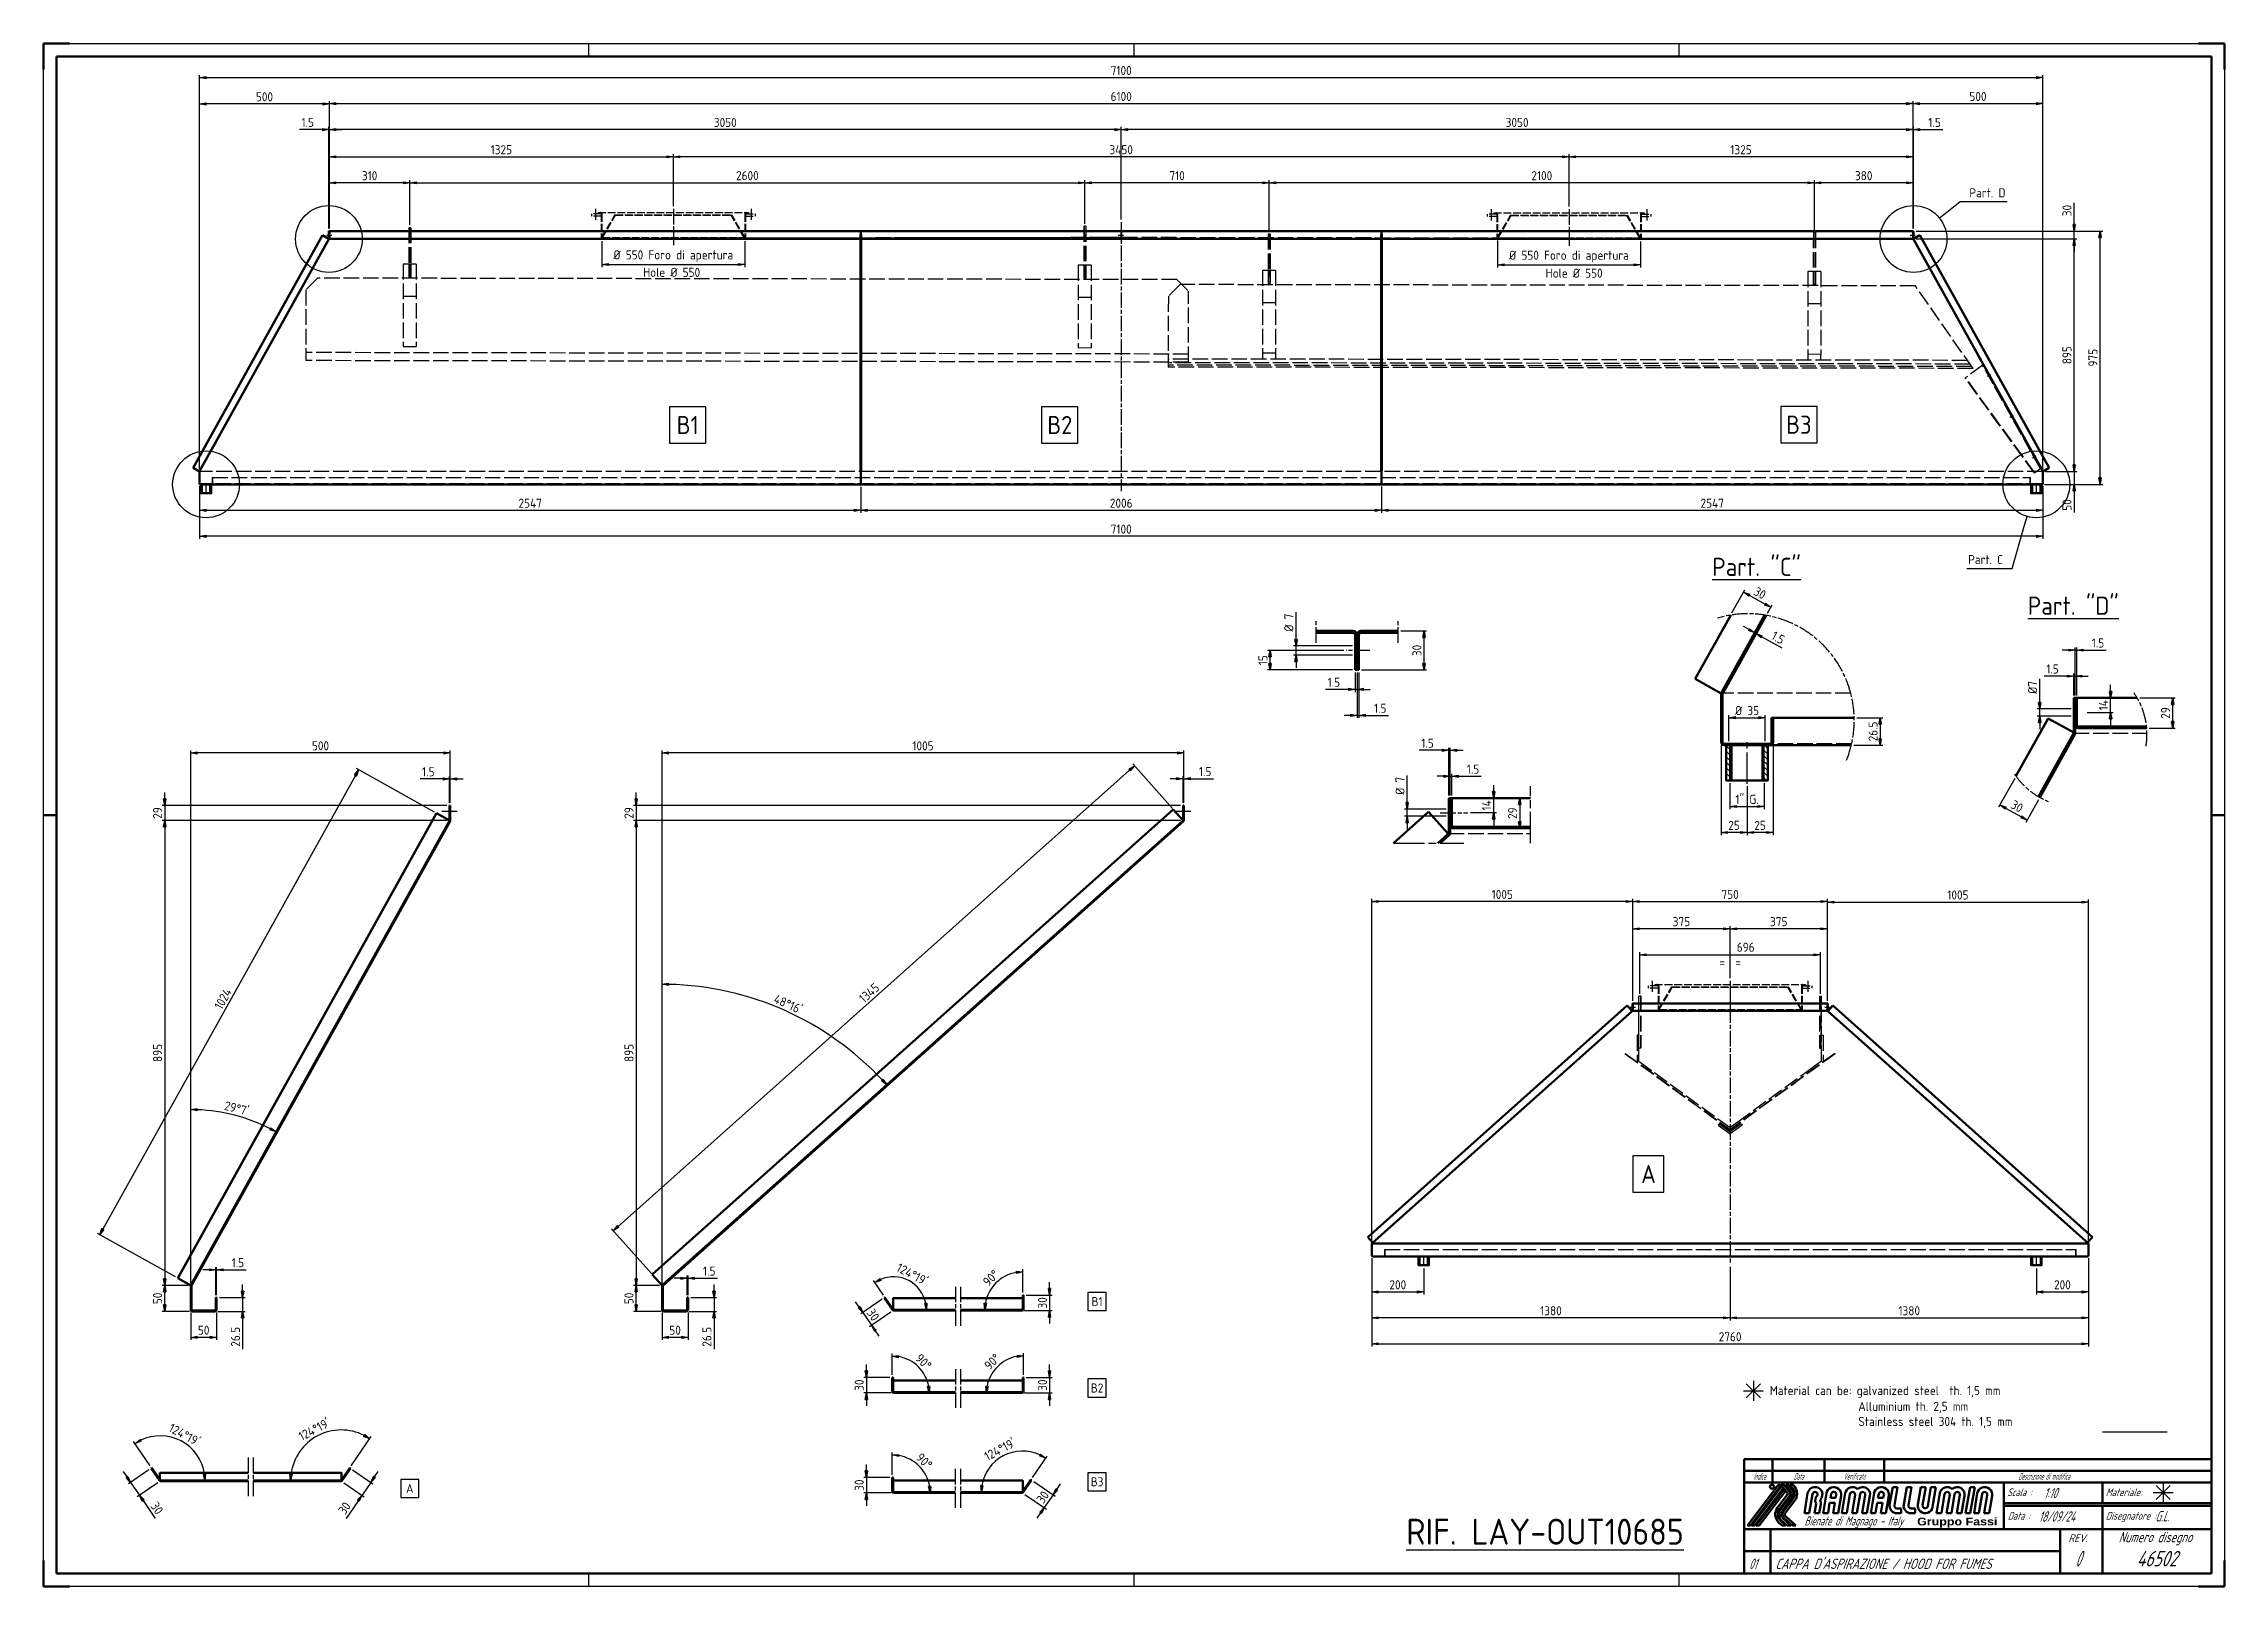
# Model space of a CAD drawing. Header units: millimetres. Extents: x 0 to 8400, y 0 to 5940.
import ezdxf
from ezdxf.enums import TextEntityAlignment as Align

# ---------------------------------------------------------------- set-up
doc = ezdxf.new("R2010")
doc.units = ezdxf.units.MM
doc.header["$LTSCALE"] = 10
for name, pattern in [('AM_ISO02W050', [7.5, 6, -1.5]), ('AM_ISO08W050', [18, 12, -1.5, 3, -1.5]), ('AM_ISO08W050x2', [9, 6, -0.75, 1.5, -0.75]), ('DAPIANO', [0])]:
    doc.linetypes.add(name, pattern=pattern)
for name, color, linetype, lineweight in [('AM_0', 7, 'Continuous', 50), ('AM_3', 6, 'AM_ISO02W050', 25), ('AM_4', 3, 'Continuous', 25), ('AM_5', 3, 'Continuous', 25), ('AM_7', 4, 'AM_ISO08W050', 25), ('AM_8', 1, 'Continuous', 25), ('AM_BOR', 7, 'Continuous', 50)]:
    doc.layers.add(name, color=color, linetype=linetype, lineweight=lineweight)
doc.styles.add('ACISOTS', font='isocp.shx', dxfattribs={"height": 1, "bigfont": 'bigfont.shx'})
doc.styles.get("Standard").update_dxf_attribs({"font": 'ISOCP.SHX'})
doc.dimstyles.new('AM_ISO$0', dxfattribs={"dimtxt": 3.5, "dimasz": 2.5, "dimexe": 1, "dimexo": 1, "dimgap": 1, "dimtad": 1, "dimdsep": 46, "dimtxsty": 'Standard', "dimblk": 'CLOSED', "dimcen": 0, "dimclrd": 256, "dimclre": 256, "dimclrt": 2, "dimadec": 0, "dimazin": 2, "dimtp": 0.1, "dimtm": 0.1, "dimtfac": 0.71, "dimtmove": 0, "dimatfit": 3, "dimfxl": 0, "dimlwd": -1, "dimlwe": -1, "dimarcsym": 1})
doc.dimstyles.new('AM_ISO$2', dxfattribs={"dimtxt": 3.5, "dimasz": 2.5, "dimexe": 1, "dimexo": 1, "dimgap": 1, "dimtad": 1, "dimdsep": 46, "dimtxsty": 'Standard', "dimblk": 'CLOSED', "dimcen": 0, "dimclrd": 256, "dimclre": 256, "dimclrt": 2, "dimadec": 0, "dimazin": 2, "dimtp": 0.1, "dimtm": 0.1, "dimtfac": 0.71, "dimtmove": 0, "dimatfit": 3, "dimfxl": 0, "dimlwd": -1, "dimlwe": -1, "dimarcsym": 1})
pattern_1 = [(135, (3152.084, 2556.747), (-10.6066, -10.6066), [])]
pattern_2 = [(45, (7175.4835, -2126.1043), (-3.535534, 3.535534), [])]
pattern_3 = [(135, (7175.4835, -2126.1043), (-3.535534, -3.535534), [])]
pattern_4 = [(45, (100, 194.138), (-3.535534, 3.535534), [])]
pattern_5 = [(135, (100, 194.138), (-3.535534, -3.535534), [])]
pattern_6 = [(45, (-485.905, 0), (-7.071068, 7.071068), [])]
pattern_7 = [(135, (-485.905, 0), (-7.071068, -7.071068), [])]

msp = doc.modelspace()

# ---------------------------------------------------------------- texts
at = {"layer": 'AM_5', "color": 2}
for s, p in [('%%UPart. "C"', (6427.331, 3890.452)), ('%%UPart. "D"', (7642.723, 3740.854))]:
    msp.add_text(s, height=70, dxfattribs=at).set_placement(p)
at = {"layer": 'AM_5', "color": 2, "linetype": 'Continuous'}
for s, p in [('Material can be: galvanized steel  th. 1,5 mm', (6649.101, 736.533)), ('Alluminium th. 2,5 mm', (6990.21, 675.541)), ('Stainless steel 304 th. 1,5 mm', (6990.21, 617.322))]:
    msp.add_text(s, height=35, dxfattribs=at).set_placement(p)
at = {"layer": 'AM_5', "color": 5, "linetype": 'Continuous'}
msp.add_text('%%URIF. LAY-OUT10685', height=100, dxfattribs=at).set_placement((5248.786, 160.572))
at = {"layer": 'AM_5', "color": 2, "char_height": 35, "attachment_point": 5}
for insert in [(2419.147, 5059.45), (5895.295, 5056.14)]:
    msp.add_mtext('Hole %%C 550 ', dxfattribs=dict(at, insert=insert))
at = {"layer": 'AM_5', "color": 2, "attachment_point": 5, "style": 'ACISOTS'}
for s, insert, char_height in [('B1', (2481.088, 4471.455), 70), ('B2', (3914.28, 4471.455), 70), ('B3', (6760.963, 4472.718), 70), ('A', (6181.733, 1587.573), 70), ('B1', (4057.809, 1096.768), 35), ('B2', (4057.809, 763.756), 35), ('B3', (4057.809, 402.747), 35), ('A', (1410.313, 376.985), 35)]:
    msp.add_mtext(s, dxfattribs=dict(at, insert=insert, char_height=char_height))

# ---------------------------------------------------------------- blocks, each defined once
blk = doc.blocks.new('A1')
for p, q in [((835, 589), (5, 589)), ((5, 589), (5, 5)), ((835, 5), (835, 589)), ((5, 5), (835, 5))]:
    blk.add_line(p, q)
at = {"color": 2}
for p, q in [((5, 297), (0, 297)), ((840, 297), (835, 297))]:
    blk.add_line(p, q, dxfattribs=at)
at = {"layer": 'AM_BOR'}
for p, q in [((10, 594), (0, 594)), ((0, 594), (0, 584)), ((840, 594), (830, 594)), ((840, 584), (840, 594)), ((0, 0), (0, 10)), ((840, 0), (840, 10)), ((0, 0), (10, 0)), ((840, 0), (830, 0))]:
    blk.add_line(p, q, dxfattribs=at)
at = {"layer": 'AM_BOR', "color": 1, "lineweight": 25}
for p, q in [((0, 594), (840, 594)), ((0, 0), (0, 594)), ((840, 594), (840, 0)), ((840, 0), (0, 0))]:
    blk.add_line(p, q, dxfattribs=at)
at = {"layer": 'AM_BOR', "color": 2, "lineweight": 30}
for p, q in [((210, 589), (210, 594)), ((420, 589), (420, 594)), ((630, 589), (630, 594)), ((210, 0), (210, 5)), ((420, 0), (420, 5)), ((630, 0), (630, 5))]:
    blk.add_line(p, q, dxfattribs=at)
blk = doc.blocks.new('RAMALLUMIN')
at = {"color": 7, "linetype": 'Continuous'}
for p, q in [((0, 44), (-180, 44)), ((-169, 44), (-169, 35)), ((-149, 44), (-149, 35)), ((-126, 44), (-126, 35)), ((0, 35), (-180, 35)), ((-80, 35), (-80, 17)), ((-42, 35), (-42, 27)), ((-155.54, 30.83), (-156.78, 23.17)), ((-153.69, 30.53), (-154.91, 23.17)), ((-152.3, 26.83), (-152.89, 23.17)), ((-152.41, 29.4), (-152.67, 27.78)), ((-150.46, 26.52), (-151.02, 23.17)), ((-148.31, 30.83), (-149.55, 23.17)), ((-147.08, 27.2), (-147.68, 23.17)), ((-145.06, 27.2), (-147.08, 27.2)), ((-146.45, 30.58), (-146.78, 29.06)), ((-144.76, 29.06), (-146.78, 29.06)), ((-145.06, 27.2), (-145.66, 23.17)), ((-144.49, 30.12), (-144.76, 29.06)), ((-142.63, 29.88), (-143.79, 23.17)), ((-141.08, 30.83), (-142.32, 23.17)), ((-139.23, 30.53), (-140.45, 23.17)), ((-137.24, 30.2), (-138.43, 23.17)), ((-135.34, 30.53), (-136.56, 23.17)), ((-133.36, 30.2), (-134.54, 23.17)), ((-131.51, 29.88), (-132.67, 23.17)), ((-129.96, 30.83), (-131.2, 23.17)), ((-128.73, 27.2), (-129.33, 23.17)), ((-126.71, 27.2), (-128.73, 27.2)), ((-128.11, 30.58), (-128.43, 29.06)), ((-126.41, 29.06), (-128.43, 29.06)), ((-126.71, 27.2), (-127.31, 23.17)), ((-126.14, 30.12), (-126.41, 29.06)), ((-124.28, 29.88), (-125.44, 23.17)), ((-123.93, 26.54), (-122.77, 33.25)), ((-122.77, 33.25), (-120.9, 33.25)), ((-122.08, 26.21), (-120.9, 33.25)), ((-118.5, 26.53), (-117.34, 33.25)), ((-117.34, 33.25), (-115.47, 33.25)), ((-116.65, 26.21), (-115.47, 33.25)), ((-113.07, 26.54), (-111.91, 33.25)), ((-111.91, 33.25), (-110.04, 33.25)), ((-111.22, 26.21), (-110.04, 33.25)), ((-109.24, 25.88), (-108.02, 33.25)), ((-108.02, 33.25), (-106.15, 33.25)), ((-107.39, 25.59), (-106.15, 33.25)), ((-104.64, 30.83), (-105.88, 23.17)), ((-102.79, 30.53), (-104.01, 23.17)), ((-100.81, 30.2), (-101.99, 23.17)), ((-98.91, 30.53), (-100.12, 23.17)), ((-96.92, 30.2), (-98.1, 23.17)), ((-95.07, 29.88), (-96.23, 23.17)), ((-92.96, 33.25), (-94.76, 23.17)), ((-92.96, 33.25), (-91.09, 33.25)), ((-91.09, 33.25), (-92.89, 23.17)), ((-90.18, 30.83), (-91.42, 23.17)), ((-88.33, 30.53), (-89.55, 23.17)), ((-86.35, 30.2), (-87.53, 23.17)), ((-84.5, 29.88), (-85.66, 23.17)), ((-42, 26), (-42, 0)), ((0, 17), (-180, 17)), ((-169.8, 0), (-169.8, 17)), ((-154.91, 23.17), (-156.78, 23.17)), ((-152.89, 23.17), (-151.02, 23.17)), ((-149.55, 23.17), (-147.68, 23.17)), ((-145.66, 23.17), (-143.79, 23.17)), ((-142.32, 23.17), (-140.45, 23.17)), ((-138.43, 23.17), (-136.56, 23.17)), ((-134.54, 23.17), (-132.67, 23.17)), ((-131.2, 23.17), (-129.33, 23.17)), ((-127.31, 23.17), (-125.44, 23.17)), ((-121.09, 25.04), (-119.51, 25.04)), ((-121.09, 23.17), (-119.51, 23.17)), ((-119.51, 25.04), (-119.51, 23.17)), ((-115.66, 25.04), (-114.08, 25.04)), ((-115.66, 23.17), (-114.08, 23.17)), ((-114.08, 25.04), (-114.08, 23.17)), ((-105.88, 23.17), (-104.01, 23.17)), ((-101.99, 23.17), (-100.12, 23.17)), ((-98.1, 23.17), (-96.23, 23.17)), ((-94.76, 23.17), (-92.89, 23.17)), ((-91.42, 23.17), (-89.55, 23.17)), ((-87.53, 23.17), (-85.66, 23.17)), ((-58.25, 17), (-58.25, 0))]:
    blk.add_line(p, q, dxfattribs=at)
at = {"linetype": 'DAPIANO'}
blk.add_line((-180, 44), (-180, 0), dxfattribs=at)
at = {"color": 3, "linetype": 'Continuous'}
for p, q in [((0, 39.5), (-180, 39.5)), ((-166.96, 33.81), (-178.74, 18.46)), ((-165.81, 33.8), (-177.59, 18.46)), ((-165.67, 34.09), (-164.52, 34.09)), ((-163.37, 31.08), (-165.67, 34.09)), ((-162.64, 31.63), (-164.52, 34.09)), ((-163.97, 34.09), (-162.83, 34.09)), ((-162.3, 31.9), (-163.97, 34.09)), ((-161.58, 32.45), (-162.83, 34.09)), ((-162.28, 34.09), (-161.13, 34.09)), ((-161.23, 32.72), (-162.28, 34.09)), ((-160.51, 33.27), (-161.13, 34.09)), ((-165.54, 33.45), (-177.05, 18.46)), ((-164.96, 32.7), (-175.89, 18.46)), ((-164.69, 32.34), (-175.35, 18.46)), ((-164.12, 31.59), (-174.2, 18.46)), ((-167.09, 25.36), (-163.37, 30.21)), ((-162.64, 29.66), (-166.37, 24.8)), ((-162.3, 29.39), (-166.02, 24.54)), ((-164.96, 32.7), (-165.54, 33.45)), ((-161.58, 28.83), (-165.3, 23.99)), ((-164.96, 23.72), (-161.23, 28.57)), ((-164.12, 31.59), (-164.69, 32.34)), ((-160.51, 28.01), (-164.24, 23.17)), ((0, 27), (-80, 27)), ((0, 26), (-80, 26)), ((-177.59, 18.46), (-178.74, 18.46)), ((-175.89, 18.46), (-177.05, 18.46)), ((-174.2, 18.46), (-175.35, 18.46)), ((-166.56, 19.52), (-165.39, 18.46)), ((-165.95, 20.2), (-164.03, 18.46)), ((-165.66, 20.52), (-163.38, 18.46)), ((-164.03, 18.46), (-165.39, 18.46)), ((-165.05, 21.2), (-162.02, 18.46)), ((-164.76, 21.52), (-161.38, 18.46)), ((-164.15, 22.19), (-160.02, 18.46)), ((-162.02, 18.46), (-163.38, 18.46)), ((-160.02, 18.46), (-161.38, 18.46)), ((-180, 8.5), (-58.25, 8.5))]:
    blk.add_line(p, q, dxfattribs=at)
blk.add_circle((-169.27, 33.38), 0.797, dxfattribs=at)
for centre, radius, start, end in [((-166.39, 33.38), 0.716, 37.0199, 142.98), ((-163.67, 22.73), 4.32, 142.447, 227.885), ((-163.94, 30.65), 0.714, 322.471, 37.437), ((-163.93, 30.65), 1.62, 322.481, 37.4257), ((-163.94, 30.65), 2.06, 322.479, 37.4362), ((-163.94, 30.65), 2.97, 322.454, 37.471), ((-163.94, 30.65), 3.41, 322.445, 37.4711), ((-163.94, 30.65), 4.32, 322.454, 37.4451), ((-163.67, 22.73), 3.41, 142.481, 227.842), ((-163.67, 22.73), 2.97, 142.472, 227.803), ((-163.67, 22.73), 2.06, 142.454, 227.876), ((-163.67, 22.73), 1.63, 142.445, 227.849), ((-163.67, 22.73), 0.722, 142.454, 227.902)]:
    blk.add_arc(centre, radius, start, end, dxfattribs=at)
at = {"color": 7, "linetype": 'Continuous'}
for centre, radius, start, end in [((-152.7, 30.37), 2.88, 313.405, 170.827), ((-152.7, 30.37), 1.01, 286.495, 170.628), ((-153.3, 26.99), 1.01, 350.897, 51.1434), ((-153.3, 26.99), 2.88, 350.481, 26.4345), ((-145.47, 30.37), 2.88, 350.208, 170.835), ((-145.47, 30.37), 1.01, 345.758, 168.018), ((-138.24, 30.37), 2.88, 47.375, 170.82), ((-138.24, 30.37), 1.01, 350.428, 170.643), ((-134.35, 30.37), 2.88, 350.199, 132.556), ((-134.35, 30.37), 1.01, 350.428, 170.634), ((-127.12, 30.37), 2.88, 350.208, 170.835), ((-127.12, 30.37), 1.01, 345.758, 168.018), ((-121.09, 26.05), 2.88, 170.208, 270), ((-121.09, 26.05), 1.01, 170.428, 270), ((-115.66, 26.05), 2.88, 170.218, 270), ((-115.66, 26.05), 1.01, 170.428, 270), ((-110.23, 26.05), 2.88, 170.208, 350.827), ((-110.23, 26.05), 1.01, 170.428, 350.643), ((-101.8, 30.37), 2.88, 47.375, 170.82), ((-101.8, 30.37), 1.01, 350.428, 170.634), ((-97.91, 30.37), 2.88, 350.208, 132.556), ((-97.91, 30.37), 1.01, 350.409, 170.661), ((-87.34, 30.37), 2.88, 350.218, 170.81), ((-87.34, 30.37), 1.01, 350.428, 170.643)]:
    blk.add_arc(centre, radius, start, end, dxfattribs=at)
at = {"color": 1, "linetype": 'Continuous', "oblique": 20, "width": 0.5}
for s, p in [('Indice', (-174, 36.1)), ('Data', (-159, 36.1)), ('Verificato', (-137.5, 36.1)), ('Descrizione di modifica', (-64.47, 36.1))]:
    blk.add_text(s, height=2.5, dxfattribs=at).set_placement(p, align=Align.CENTER)
at = {"color": 3, "linetype": 'Continuous'}
blk.add_text('R', height=0.864, dxfattribs=at).set_placement((-169.52, 32.95))
at = {"color": 3, "linetype": 'Continuous', "oblique": 20}
for s, height, width, p in [('Scala :', 3, 0.75, (-78.7, 29.73)), ('Materiale:', 3, 0.7, (-40.72, 29.73)), ('Bienate di Magnago - Italy', 3.5, 0.7, (-156.78, 18.44)), ('Data :', 3, 0.75, (-78.46, 20.68)), ('Disegnatore :', 3, 0.7, (-40.72, 20.68)), ('Numero disegno', 4, 0.8, (-35.74, 11.99))]:
    blk.add_text(s, height=height, dxfattribs=dict(at, width=width)).set_placement(p)
blk.add_text('REV.', height=3, dxfattribs=at).set_placement((-55.15, 12.04))
at = {"color": 2, "insert": (-113.34, 17.57), "char_height": 3, "attachment_point": 7}
blk.add_mtext('{\\fArial Black|b1|i0|c0|p34;Gruppo Fassi}', dxfattribs=at)
at = {"color": 3, "linetype": 'Continuous', "oblique": 20, "width": 0.7}
for tag, p in [('INDICE', (-174.38, 40.36)), ('DATAREV', (-158.57, 40.36)), ('VERIFICATO', (-137.17, 40.36)), ('DESCRIZMOD', (-62.08, 40.36))]:
    blk.add_attdef(tag, text='', height=2.5, dxfattribs=at).set_placement(p, align=Align.CENTER)
at = {"color": 2, "linetype": 'Continuous', "oblique": 20, "width": 0.7}
for tag, p in [('GEN-TITLE-SCA', (-64.53, 28.92)), ('MATERIALE', (-26.31, 28.88)), ('DATA', (-66.53, 19.91)), ('DISEGN.', (-21.62, 20)), ('P1', (-178.08, 10.45)), ('P2', (-178.08, 1.7))]:
    blk.add_attdef(tag, p, '', height=4, dxfattribs=at)
at = {"color": 7, "linetype": 'Continuous', "oblique": 20, "width": 0.85}
for tag, p in [('DESCRIZIONE1', (-167.25, 10.45)), ('DESCRIZIONE2', (-167.97, 1.7))]:
    blk.add_attdef(tag, p, '', height=4, dxfattribs=at)
at = {"color": 7, "linetype": 'Continuous', "oblique": 20}
for tag, width, p in [('REV', 0.55, (-51.41, 2.68)), ('DISEGNO', 0.8, (-21.14, 2.68))]:
    blk.add_attdef(tag, text='', height=6, dxfattribs=dict(at, width=width)).set_placement(p, align=Align.CENTER)
blk = doc.blocks.new('A$C64F56293')
at = {"layer": 'AM_3', "color": 1, "ltscale": 0.5}
for p, q in [((-315, 95.5), (-315, 86.5)), ((-277.767, 95.5), (-315, 95.5)), ((-277.5, 86.5), (-315, 86.5)), ((-290, 100), (290, 100)), ((-290, 100), (-290, 97.5)), ((-280.8, 97.5), (-290, 97.5)), ((-277.5, 94.2), (-277.5, 0)), ((-275, 94.5), (-275, 0)), ((-275, 5), (-225, 91.602)), ((-272.835, 3.75), (-222.835, 90.352)), ((-222.835, 90.352), (-225, 91.602)), ((-225, 91.602), (225, 91.602)), ((-222.835, 90.352), (222.835, 90.352)), ((222.835, 90.352), (225, 91.602)), ((272.835, 3.75), (222.835, 90.352)), ((275, 5), (225, 91.602)), ((275, 94.5), (275, 0)), ((277.5, 94.2), (277.5, 0)), ((277.5, 86.5), (315, 86.5)), ((277.767, 95.5), (315, 95.5)), ((280.8, 97.5), (290, 97.5)), ((290, 100), (290, 97.5)), ((315, 95.5), (315, 86.5)), ((-277.5, 0), (277.5, 0)), ((-272.835, 3.75), (272.835, 3.75))]:
    blk.add_line(p, q, dxfattribs=at)
for centre, radius, start, end in [((-280.8, 94.2), 3.3, 0, 90), ((-280.5, 94.5), 5.5, 0, 90), ((280.5, 94.5), 5.5, 90, 180), ((280.8, 94.2), 3.3, 90, 180)]:
    blk.add_arc(centre, radius, start, end, dxfattribs=at)
at = {"layer": 'AM_7', "linetype": 'AM_ISO08W050x2'}
for p, q in [((-300, 114.337), (-300, 71.456)), ((0, 114.571), (0, -25.99)), ((300, 114.337), (300, 71.456))]:
    blk.add_line(p, q, dxfattribs=at)
blk = doc.blocks.new('_Closed')
at = {"color": 0, "linetype": 'ByBlock', "lineweight": -2}
for p, q in [((-1, 0.17), (0, 0)), ((-1, 0.17), (-1, -0.17)), ((0, 0), (-1, -0.17)), ((0, 0), (-1, 0))]:
    blk.add_line(p, q, dxfattribs=at)
blk = doc.blocks.new('*D7')
at = {"layer": 'AM_5', "transparency": 16777216}
for p, q in [((638.5, 1218.8), (613.5, 1218.8)), ((663.5, 1121.8), (663.5, 1228.8)), ((663.5, 1218.8), (666.5, 1218.8)), ((666.5, 1121.8), (666.5, 1228.8)), ((691.5, 1218.8), (780, 1218.8))]:
    blk.add_line(p, q, dxfattribs=at)
at = {"layer": 'Defpoints', "color": 0, "transparency": 16777216}
for p in [(666.5, 1218.8), (663.5, 1111.8), (666.5, 1111.8)]:
    blk.add_point(p, dxfattribs=at)
at = {"layer": 'AM_5', "transparency": 16777216, "xscale": 25, "yscale": 25, "zscale": 25}
blk.add_blockref('_Closed', (663.5, 1218.8), dxfattribs=at)
at = {"layer": 'AM_5', "transparency": 16777216, "xscale": 25, "yscale": 25, "zscale": 25, "rotation": 180}
blk.add_blockref('_Closed', (666.5, 1218.8), dxfattribs=at)
at = {"layer": 'AM_5', "color": 2, "transparency": 16777216, "insert": (748.3, 1246.3), "char_height": 35, "attachment_point": 5}
blk.add_mtext('1.5', dxfattribs=at)
blk = doc.blocks.new('*D8')
at = {"layer": 'AM_5', "transparency": 16777216}
for p, q in [((677.5, 1111.8), (776.5, 1111.8)), ((766.5, 1136.8), (766.5, 1161.8)), ((766.5, 1111.8), (766.5, 1058.8)), ((670.5, 1058.8), (776.5, 1058.8)), ((766.5, 1033.8), (766.5, 913))]:
    blk.add_line(p, q, dxfattribs=at)
at = {"layer": 'Defpoints', "color": 0, "transparency": 16777216}
for p in [(667.5, 1111.8), (660.5, 1058.8), (766.5, 1058.8)]:
    blk.add_point(p, dxfattribs=at)
at = {"layer": 'AM_5', "transparency": 16777216, "xscale": 25, "yscale": 25, "zscale": 25}
for p, rotation in [((766.5, 1111.8), 270), ((766.5, 1058.8), 90)]:
    blk.add_blockref('_Closed', p, dxfattribs=dict(at, rotation=rotation))
at = {"layer": 'AM_5', "color": 2, "transparency": 16777216, "insert": (739, 960.9), "char_height": 35, "attachment_point": 5, "rotation": 90}
blk.add_mtext('26.5', dxfattribs=at)
blk = doc.blocks.new('*D9')
at = {"layer": 'AM_5', "transparency": 16777216}
for p, q in [((566.5, 1054.8), (566.5, 948.8)), ((666.5, 1054.8), (666.5, 948.8)), ((641.5, 958.8), (591.5, 958.8))]:
    blk.add_line(p, q, dxfattribs=at)
at = {"layer": 'Defpoints', "color": 0, "transparency": 16777216}
for p in [(566.5, 1064.8), (666.5, 1064.8), (566.5, 958.8)]:
    blk.add_point(p, dxfattribs=at)
at = {"layer": 'AM_5', "transparency": 16777216, "xscale": 25, "yscale": 25, "zscale": 25, "rotation": 180}
blk.add_blockref('_Closed', (566.5, 958.8), dxfattribs=at)
at = {"layer": 'AM_5', "transparency": 16777216, "xscale": 25, "yscale": 25, "zscale": 25}
blk.add_blockref('_Closed', (666.5, 958.8), dxfattribs=at)
at = {"layer": 'AM_5', "color": 2, "transparency": 16777216, "insert": (616.5, 986.3), "char_height": 35, "attachment_point": 5}
blk.add_mtext('50', dxfattribs=at)
blk = doc.blocks.new('*D10')
at = {"layer": 'AM_5', "transparency": 16777216}
for p, q in [((556.5, 1158.8), (456.5, 1158.8)), ((466.5, 1083.8), (466.5, 1133.8)), ((562.5, 1058.8), (456.5, 1058.8))]:
    blk.add_line(p, q, dxfattribs=at)
at = {"layer": 'Defpoints', "color": 0, "transparency": 16777216}
for p in [(466.5, 1158.8), (566.5, 1158.8), (572.5, 1058.8)]:
    blk.add_point(p, dxfattribs=at)
at = {"layer": 'AM_5', "transparency": 16777216, "xscale": 25, "yscale": 25, "zscale": 25}
for p, rotation in [((466.5, 1158.8), 90), ((466.5, 1058.8), 270)]:
    blk.add_blockref('_Closed', p, dxfattribs=dict(at, rotation=rotation))
at = {"layer": 'AM_5', "color": 2, "transparency": 16777216, "insert": (439, 1108.8), "char_height": 35, "attachment_point": 5, "rotation": 90}
blk.add_mtext('50', dxfattribs=at)
blk = doc.blocks.new('*D11')
at = {"layer": 'AM_5', "transparency": 16777216}
for p, q in [((466.5, 3031.8), (466.5, 3056.8)), ((1553.5, 3006.8), (456.5, 3006.8)), ((1553.5, 2948.8), (456.5, 2948.8)), ((466.5, 3006.8), (466.5, 2948.8)), ((466.5, 2923.8), (466.5, 2898.8))]:
    blk.add_line(p, q, dxfattribs=at)
at = {"layer": 'Defpoints', "color": 0, "transparency": 16777216}
for p in [(466.5, 2948.8), (1563.5, 3006.8), (1563.5, 2948.8)]:
    blk.add_point(p, dxfattribs=at)
at = {"layer": 'AM_5', "transparency": 16777216, "xscale": 25, "yscale": 25, "zscale": 25}
for p, rotation in [((466.5, 3006.8), 270), ((466.5, 2948.8), 90)]:
    blk.add_blockref('_Closed', p, dxfattribs=dict(at, rotation=rotation))
at = {"layer": 'AM_5', "color": 2, "transparency": 16777216, "insert": (439, 2977.8), "char_height": 35, "attachment_point": 5, "rotation": 90}
blk.add_mtext('29', dxfattribs=at)
blk = doc.blocks.new('*D12')
at = {"layer": 'AM_5', "transparency": 16777216}
for p, q in [((1553.5, 2948.8), (456.5, 2948.8)), ((466.5, 2923.8), (466.5, 1183.8)), ((556.5, 1158.8), (456.5, 1158.8))]:
    blk.add_line(p, q, dxfattribs=at)
at = {"layer": 'Defpoints', "color": 0, "transparency": 16777216}
for p in [(1563.5, 2948.8), (466.5, 1158.8), (566.5, 1158.8)]:
    blk.add_point(p, dxfattribs=at)
at = {"layer": 'AM_5', "transparency": 16777216, "xscale": 25, "yscale": 25, "zscale": 25}
for p, rotation in [((466.5, 2948.8), 90), ((466.5, 1158.8), 270)]:
    blk.add_blockref('_Closed', p, dxfattribs=dict(at, rotation=rotation))
at = {"layer": 'AM_5', "color": 2, "transparency": 16777216, "insert": (439, 2053.8), "char_height": 35, "attachment_point": 5, "rotation": 90}
blk.add_mtext('895', dxfattribs=at)
blk = doc.blocks.new('*D13')
at = {"layer": 'AM_5', "transparency": 16777216}
for p, q in [((1538.5, 3108.8), (1450.1, 3108.8)), ((1563.5, 3016.8), (1563.5, 3118.8)), ((1566.5, 3108.8), (1563.5, 3108.8)), ((1566.5, 3016.8), (1566.5, 3118.8)), ((1591.5, 3108.8), (1616.5, 3108.8))]:
    blk.add_line(p, q, dxfattribs=at)
at = {"layer": 'Defpoints', "color": 0, "transparency": 16777216}
for p in [(1566.5, 3108.8), (1563.5, 3006.8), (1566.5, 3006.8)]:
    blk.add_point(p, dxfattribs=at)
at = {"layer": 'AM_5', "transparency": 16777216, "xscale": 25, "yscale": 25, "zscale": 25}
blk.add_blockref('_Closed', (1563.5, 3108.8), dxfattribs=at)
at = {"layer": 'AM_5', "transparency": 16777216, "xscale": 25, "yscale": 25, "zscale": 25, "rotation": 180}
blk.add_blockref('_Closed', (1566.5, 3108.8), dxfattribs=at)
at = {"layer": 'AM_5', "color": 2, "transparency": 16777216, "insert": (1481.8, 3136.3), "char_height": 35, "attachment_point": 5}
blk.add_mtext('1.5', dxfattribs=at)
blk = doc.blocks.new('*D14')
at = {"layer": 'AM_5', "transparency": 16777216}
for p, q in [((566.5, 1167.3), (566.5, 3218.8)), ((1541.5, 3208.8), (591.5, 3208.8)), ((1566.5, 3016.8), (1566.5, 3218.8))]:
    blk.add_line(p, q, dxfattribs=at)
at = {"layer": 'Defpoints', "color": 0, "transparency": 16777216}
for p in [(566.5, 3208.8), (1566.5, 3006.8), (566.5, 1157.3)]:
    blk.add_point(p, dxfattribs=at)
at = {"layer": 'AM_5', "transparency": 16777216, "xscale": 25, "yscale": 25, "zscale": 25, "rotation": 180}
blk.add_blockref('_Closed', (566.5, 3208.8), dxfattribs=at)
at = {"layer": 'AM_5', "transparency": 16777216, "xscale": 25, "yscale": 25, "zscale": 25}
blk.add_blockref('_Closed', (1566.5, 3208.8), dxfattribs=at)
at = {"layer": 'AM_5', "color": 2, "transparency": 16777216, "insert": (1066.5, 3236.3), "char_height": 35, "attachment_point": 5}
blk.add_mtext('500', dxfattribs=at)
blk = doc.blocks.new('*D15')
at = {"layer": 'AM_5', "transparency": 16777216}
blk.add_line((566.5, 1168.8), (566.5, 1845.7), dxfattribs=at)
blk.add_arc((566.5, 1158.8), 676.8, 62.99939, 87.88354, dxfattribs=at)
at = {"layer": 'Defpoints', "color": 0, "transparency": 16777216}
for p in [(1563.2, 2948.2), (791.5, 1797.2), (566.5, 1157.3), (567.3, 1160.2), (566.5, 1064.8)]:
    blk.add_point(p, dxfattribs=at)
at = {"layer": 'AM_5', "transparency": 16777216, "xscale": 25, "yscale": 25, "zscale": 25}
for p, rotation in [((566.5, 1835.7), 178.9417682869457), ((895.9, 1750.1), 331.9411577203228)]:
    blk.add_blockref('_Closed', p, dxfattribs=dict(at, rotation=rotation))
at = {"layer": 'AM_5', "color": 2, "transparency": 16777216, "insert": (743.6, 1840.6), "char_height": 35, "attachment_point": 5, "rotation": 345.44146}
blk.add_mtext("29°7'", dxfattribs=at)
blk = doc.blocks.new('*D16')
at = {"layer": 'AM_5', "transparency": 16777216}
for p, q in [((600.7, 4236.1), (600.7, 4133.1)), ((3147.7, 4233.1), (3147.7, 4133.1)), ((625.7, 4143.1), (3122.7, 4143.1))]:
    blk.add_line(p, q, dxfattribs=at)
at = {"layer": 'Defpoints', "color": 0, "transparency": 16777216}
for p in [(600.7, 4246.1), (3147.7, 4243.1), (3147.7, 4143.1)]:
    blk.add_point(p, dxfattribs=at)
at = {"layer": 'AM_5', "transparency": 16777216, "xscale": 25, "yscale": 25, "zscale": 25, "rotation": 180}
blk.add_blockref('_Closed', (600.7, 4143.1), dxfattribs=at)
at = {"layer": 'AM_5', "transparency": 16777216, "xscale": 25, "yscale": 25, "zscale": 25}
blk.add_blockref('_Closed', (3147.7, 4143.1), dxfattribs=at)
at = {"layer": 'AM_5', "color": 2, "transparency": 16777216, "insert": (1874.2, 4170.6), "char_height": 35, "attachment_point": 5}
blk.add_mtext('2547', dxfattribs=at)
blk = doc.blocks.new('*D17')
at = {"layer": 'AM_5', "transparency": 16777216}
for p, q in [((3147.7, 4233.1), (3147.7, 4133.1)), ((5153.7, 4234.6), (5153.7, 4133.1)), ((3172.7, 4143.1), (5128.7, 4143.1))]:
    blk.add_line(p, q, dxfattribs=at)
at = {"layer": 'Defpoints', "color": 0, "transparency": 16777216}
for p in [(3147.7, 4243.1), (5153.7, 4244.6), (5153.7, 4143.1)]:
    blk.add_point(p, dxfattribs=at)
at = {"layer": 'AM_5', "transparency": 16777216, "xscale": 25, "yscale": 25, "zscale": 25, "rotation": 180}
blk.add_blockref('_Closed', (3147.7, 4143.1), dxfattribs=at)
at = {"layer": 'AM_5', "transparency": 16777216, "xscale": 25, "yscale": 25, "zscale": 25}
blk.add_blockref('_Closed', (5153.7, 4143.1), dxfattribs=at)
at = {"layer": 'AM_5', "color": 2, "transparency": 16777216, "insert": (4150.7, 4170.6), "char_height": 35, "attachment_point": 5}
blk.add_mtext('2006', dxfattribs=at)
blk = doc.blocks.new('*D18')
at = {"layer": 'AM_5', "transparency": 16777216}
for p, q in [((5153.7, 4234.6), (5153.7, 4133.1)), ((7700.7, 4236.1), (7700.7, 4133.1)), ((5178.7, 4143.1), (7675.7, 4143.1))]:
    blk.add_line(p, q, dxfattribs=at)
at = {"layer": 'Defpoints', "color": 0, "transparency": 16777216}
for p in [(5153.7, 4244.6), (7700.7, 4246.1), (7700.7, 4143.1)]:
    blk.add_point(p, dxfattribs=at)
at = {"layer": 'AM_5', "transparency": 16777216, "xscale": 25, "yscale": 25, "zscale": 25, "rotation": 180}
blk.add_blockref('_Closed', (5153.7, 4143.1), dxfattribs=at)
at = {"layer": 'AM_5', "transparency": 16777216, "xscale": 25, "yscale": 25, "zscale": 25}
blk.add_blockref('_Closed', (7700.7, 4143.1), dxfattribs=at)
at = {"layer": 'AM_5', "color": 2, "transparency": 16777216, "insert": (6427.2, 4170.6), "char_height": 35, "attachment_point": 5}
blk.add_mtext('2547', dxfattribs=at)
blk = doc.blocks.new('*D19')
at = {"layer": 'AM_5', "transparency": 16777216}
for p, q in [((600.7, 4236.1), (600.7, 4033.1)), ((7700.7, 4236.1), (7700.7, 4033.1)), ((7675.7, 4043.1), (625.7, 4043.1))]:
    blk.add_line(p, q, dxfattribs=at)
at = {"layer": 'Defpoints', "color": 0, "transparency": 16777216}
for p in [(600.7, 4246.1), (7700.7, 4246.1), (600.7, 4043.1)]:
    blk.add_point(p, dxfattribs=at)
at = {"layer": 'AM_5', "transparency": 16777216, "xscale": 25, "yscale": 25, "zscale": 25, "rotation": 180}
blk.add_blockref('_Closed', (600.7, 4043.1), dxfattribs=at)
at = {"layer": 'AM_5', "transparency": 16777216, "xscale": 25, "yscale": 25, "zscale": 25}
blk.add_blockref('_Closed', (7700.7, 4043.1), dxfattribs=at)
at = {"layer": 'AM_5', "color": 2, "transparency": 16777216, "insert": (4150.7, 4070.6), "char_height": 35, "attachment_point": 5}
blk.add_mtext('7100', dxfattribs=at)
blk = doc.blocks.new('A$C4F0B4E0A')
at = {"layer": 'AM_3'}
for p, q in [((-351.943, 379.8), (-351.943, 529.78)), ((-343.943, 529.78), (-351.943, 529.78)), ((-350.943, 329.78), (-350.943, 529.78)), ((-344.943, 529.78), (-344.943, 329.78)), ((-343.943, 529.78), (-343.943, 329.78)), ((343.94, 529.78), (343.94, 329.78)), ((343.94, 529.78), (351.94, 529.78)), ((344.94, 529.78), (344.94, 329.78)), ((350.94, 329.78), (350.94, 529.78)), ((351.94, 279.8), (351.94, 529.78)), ((-357.943, 379.8), (-357.943, 276.73)), ((-351.943, 379.8), (-357.943, 379.8)), ((-351.943, 279.8), (-351.943, 379.8)), ((351.94, 379.8), (357.94, 379.8)), ((357.94, 379.8), (357.94, 276.73)), ((-403.643, 309.96), (-404.523, 308.73)), ((-404.523, 308.73), (0, 14.83)), ((-403.643, 309.96), (0, 16.69)), ((-343.943, 329.78), (-351.943, 329.78)), ((-351.943, 279.8), (0, 24.13)), ((404.52, 308.72), (-0.01, 14.83)), ((403.64, 309.94), (0, 16.69)), ((319.58, 256.28), (52.61, 62.34)), ((351.94, 279.8), (319.58, 256.28)), ((343.94, 329.78), (351.94, 329.78)), ((403.64, 309.94), (404.52, 308.72)), ((-42.563, 38.31), (-46.094, 33.46)), ((-46.094, 33.46), (0, 0)), ((-42.572, 38.33), (0.01, 7.41)), ((52.61, 62.34), (0, 24.13)), ((46.06, 33.47), (0, 0)), ((42.54, 38.33), (0.01, 7.41)), ((42.54, 38.33), (46.05, 33.48))]:
    blk.add_line(p, q, dxfattribs=at)
blk = doc.blocks.new('A$C2CA74749')
at = {"layer": 'AM_3'}
for p, q in [((0, 0), (450.7, 55)), ((3.8, -30), (0, 0)), ((0.3, -2), (451, 53)), ((461.6, -30), (450.7, 55)), ((3.6, -28), (461.3, -28)), ((3.8, -30), (461.6, -30))]:
    blk.add_line(p, q, dxfattribs=at)
at = {"layer": 'AM_7', "linetype": 'AM_ISO08W050x2'}
for p, q in [((54.8, -36), (54.8, -22)), ((234.2, -36), (234.2, -22)), ((413.7, -36), (413.7, -22))]:
    blk.add_line(p, q, dxfattribs=at)
blk = doc.blocks.new('*D22')
at = {"layer": 'AM_5', "transparency": 16777216}
for p, q in [((2454.3, 1186.4), (2429.3, 1186.4)), ((2479.3, 1121.8), (2479.3, 1196.4)), ((2479.3, 1186.4), (2482.3, 1186.4)), ((2482.3, 1121.8), (2482.3, 1196.4)), ((2507.3, 1186.4), (2595.8, 1186.4))]:
    blk.add_line(p, q, dxfattribs=at)
at = {"layer": 'Defpoints', "color": 0, "transparency": 16777216}
for p in [(2482.3, 1186.4), (2479.3, 1111.8), (2482.3, 1111.8)]:
    blk.add_point(p, dxfattribs=at)
at = {"layer": 'AM_5', "transparency": 16777216, "xscale": 25, "yscale": 25, "zscale": 25}
blk.add_blockref('_Closed', (2479.3, 1186.4), dxfattribs=at)
at = {"layer": 'AM_5', "transparency": 16777216, "xscale": 25, "yscale": 25, "zscale": 25, "rotation": 180}
blk.add_blockref('_Closed', (2482.3, 1186.4), dxfattribs=at)
at = {"layer": 'AM_5', "color": 2, "transparency": 16777216, "insert": (2564.1, 1213.9), "char_height": 35, "attachment_point": 5}
blk.add_mtext('1.5', dxfattribs=at)
blk = doc.blocks.new('*D23')
at = {"layer": 'AM_5', "transparency": 16777216}
for p, q in [((2492.7, 1111.8), (2592.3, 1111.8)), ((2582.3, 1136.8), (2582.3, 1161.8)), ((2582.3, 1111.8), (2582.3, 1058.8)), ((2486.3, 1058.8), (2592.3, 1058.8)), ((2582.3, 1033.8), (2582.3, 913))]:
    blk.add_line(p, q, dxfattribs=at)
at = {"layer": 'Defpoints', "color": 0, "transparency": 16777216}
for p in [(2482.7, 1111.8), (2476.3, 1058.8), (2582.3, 1058.8)]:
    blk.add_point(p, dxfattribs=at)
at = {"layer": 'AM_5', "transparency": 16777216, "xscale": 25, "yscale": 25, "zscale": 25}
for p, rotation in [((2582.3, 1111.8), 270), ((2582.3, 1058.8), 90)]:
    blk.add_blockref('_Closed', p, dxfattribs=dict(at, rotation=rotation))
at = {"layer": 'AM_5', "color": 2, "transparency": 16777216, "insert": (2554.8, 960.9), "char_height": 35, "attachment_point": 5, "rotation": 90}
blk.add_mtext('26.5', dxfattribs=at)
blk = doc.blocks.new('*D24')
at = {"layer": 'AM_5', "transparency": 16777216}
for p, q in [((2382.3, 1054.8), (2382.3, 948.8)), ((2482.3, 1054.8), (2482.3, 948.8)), ((2457.3, 958.8), (2407.3, 958.8))]:
    blk.add_line(p, q, dxfattribs=at)
at = {"layer": 'Defpoints', "color": 0, "transparency": 16777216}
for p in [(2382.3, 1064.8), (2482.3, 1064.8), (2382.3, 958.8)]:
    blk.add_point(p, dxfattribs=at)
at = {"layer": 'AM_5', "transparency": 16777216, "xscale": 25, "yscale": 25, "zscale": 25, "rotation": 180}
blk.add_blockref('_Closed', (2382.3, 958.8), dxfattribs=at)
at = {"layer": 'AM_5', "transparency": 16777216, "xscale": 25, "yscale": 25, "zscale": 25}
blk.add_blockref('_Closed', (2482.3, 958.8), dxfattribs=at)
at = {"layer": 'AM_5', "color": 2, "transparency": 16777216, "insert": (2432.3, 986.3), "char_height": 35, "attachment_point": 5}
blk.add_mtext('50', dxfattribs=at)
blk = doc.blocks.new('*D25')
at = {"layer": 'AM_5', "transparency": 16777216}
for p, q in [((2372.3, 1158.8), (2272.3, 1158.8)), ((2282.3, 1083.8), (2282.3, 1133.8)), ((2378.3, 1058.8), (2272.3, 1058.8))]:
    blk.add_line(p, q, dxfattribs=at)
at = {"layer": 'Defpoints', "color": 0, "transparency": 16777216}
for p in [(2282.3, 1158.8), (2382.3, 1158.8), (2388.3, 1058.8)]:
    blk.add_point(p, dxfattribs=at)
at = {"layer": 'AM_5', "transparency": 16777216, "xscale": 25, "yscale": 25, "zscale": 25}
for p, rotation in [((2282.3, 1158.8), 90), ((2282.3, 1058.8), 270)]:
    blk.add_blockref('_Closed', p, dxfattribs=dict(at, rotation=rotation))
at = {"layer": 'AM_5', "color": 2, "transparency": 16777216, "insert": (2254.8, 1108.8), "char_height": 35, "attachment_point": 5, "rotation": 90}
blk.add_mtext('50', dxfattribs=at)
blk = doc.blocks.new('*D26')
at = {"layer": 'AM_5', "transparency": 16777216}
for p, q in [((4364.3, 3109.7), (4339.3, 3109.7)), ((4389.3, 3016.8), (4389.3, 3119.7)), ((4389.3, 3109.7), (4392.3, 3109.7)), ((4392.3, 3016.8), (4392.3, 3119.7)), ((4417.3, 3109.7), (4505.8, 3109.7))]:
    blk.add_line(p, q, dxfattribs=at)
at = {"layer": 'Defpoints', "color": 0, "transparency": 16777216}
for p in [(4389.3, 3109.7), (4389.3, 3006.8), (4392.3, 3006.8)]:
    blk.add_point(p, dxfattribs=at)
at = {"layer": 'AM_5', "transparency": 16777216, "xscale": 25, "yscale": 25, "zscale": 25}
blk.add_blockref('_Closed', (4389.3, 3109.7), dxfattribs=at)
at = {"layer": 'AM_5', "transparency": 16777216, "xscale": 25, "yscale": 25, "zscale": 25, "rotation": 180}
blk.add_blockref('_Closed', (4392.3, 3109.7), dxfattribs=at)
at = {"layer": 'AM_5', "color": 2, "transparency": 16777216, "insert": (4474.1, 3137.2), "char_height": 35, "attachment_point": 5}
blk.add_mtext('1.5', dxfattribs=at)
blk = doc.blocks.new('*D27')
at = {"layer": 'AM_5', "transparency": 16777216}
for p, q in [((2382.3, 1166.2), (2382.3, 3218.8)), ((4367.3, 3208.8), (2407.3, 3208.8)), ((4392.3, 3016.8), (4392.3, 3218.8))]:
    blk.add_line(p, q, dxfattribs=at)
at = {"layer": 'Defpoints', "color": 0, "transparency": 16777216}
for p in [(2382.3, 3208.8), (4392.3, 3006.8), (2382.3, 1156.2)]:
    blk.add_point(p, dxfattribs=at)
at = {"layer": 'AM_5', "transparency": 16777216, "xscale": 25, "yscale": 25, "zscale": 25, "rotation": 180}
blk.add_blockref('_Closed', (2382.3, 3208.8), dxfattribs=at)
at = {"layer": 'AM_5', "transparency": 16777216, "xscale": 25, "yscale": 25, "zscale": 25}
blk.add_blockref('_Closed', (4392.3, 3208.8), dxfattribs=at)
at = {"layer": 'AM_5', "color": 2, "transparency": 16777216, "insert": (3387.3, 3236.3), "char_height": 35, "attachment_point": 5}
blk.add_mtext('1005', dxfattribs=at)
blk = doc.blocks.new('*D28')
at = {"layer": 'AM_5', "transparency": 16777216}
for p, q in [((4379.3, 2948.8), (2272.3, 2948.8)), ((2282.3, 2923.8), (2282.3, 1183.8)), ((2372.3, 1158.8), (2272.3, 1158.8))]:
    blk.add_line(p, q, dxfattribs=at)
at = {"layer": 'Defpoints', "color": 0, "transparency": 16777216}
for p in [(4389.3, 2948.8), (2282.3, 1158.8), (2382.3, 1158.8)]:
    blk.add_point(p, dxfattribs=at)
at = {"layer": 'AM_5', "transparency": 16777216, "xscale": 25, "yscale": 25, "zscale": 25}
for p, rotation in [((2282.3, 2948.8), 90), ((2282.3, 1158.8), 270)]:
    blk.add_blockref('_Closed', p, dxfattribs=dict(at, rotation=rotation))
at = {"layer": 'AM_5', "color": 2, "transparency": 16777216, "insert": (2254.8, 2053.8), "char_height": 35, "attachment_point": 5, "rotation": 90}
blk.add_mtext('895', dxfattribs=at)
blk = doc.blocks.new('*D29')
at = {"layer": 'AM_5', "transparency": 16777216}
for p, q in [((2282.3, 3031.8), (2282.3, 3056.8)), ((4379.3, 3006.8), (2272.3, 3006.8)), ((4379.3, 2948.8), (2272.3, 2948.8)), ((2282.3, 3006.8), (2282.3, 2948.8)), ((2282.3, 2923.8), (2282.3, 2898.8))]:
    blk.add_line(p, q, dxfattribs=at)
at = {"layer": 'Defpoints', "color": 0, "transparency": 16777216}
for p in [(2282.3, 2948.8), (4389.3, 3006.8), (4389.3, 2948.8)]:
    blk.add_point(p, dxfattribs=at)
at = {"layer": 'AM_5', "transparency": 16777216, "xscale": 25, "yscale": 25, "zscale": 25}
for p, rotation in [((2282.3, 3006.8), 270), ((2282.3, 2948.8), 90)]:
    blk.add_blockref('_Closed', p, dxfattribs=dict(at, rotation=rotation))
at = {"layer": 'AM_5', "color": 2, "transparency": 16777216, "insert": (2254.8, 2977.8), "char_height": 35, "attachment_point": 5, "rotation": 90}
blk.add_mtext('29', dxfattribs=at)
blk = doc.blocks.new('MANICOTTO 1')
at = {"layer": 'AM_0', "color": 3}
blk.add_lwpolyline([(0, -20), (34, -20), (34, 20), (0, 20)], close=True, dxfattribs=at)
at = {"layer": 'AM_3', "lineweight": 25}
for p, q in [((34, 16.5), (0, 16.5)), ((34, -16.5), (0, -16.5))]:
    blk.add_line(p, q, dxfattribs=at)
at = {"layer": 'AM_3', "lineweight": 35}
for p, q in [((34, 15.021485), (0, 15.021485)), ((34, -15.021485), (0, -15.021485))]:
    blk.add_line(p, q, dxfattribs=at)
at = {"layer": 'AM_7'}
blk.add_line((37, 0), (-3, 0), dxfattribs=at)
blk = doc.blocks.new('*D31')
at = {"layer": 'AM_5', "transparency": 16777216}
blk.add_line((2382.3, 1168.8), (2382.3, 2328.2), dxfattribs=at)
blk.add_arc((2382.3, 1158.8), 1159.3, 42.96464, 88.76445, dxfattribs=at)
at = {"layer": 'Defpoints', "color": 0, "transparency": 16777216}
for p in [(4388.3, 2948), (2999.8, 2140.1), (2382.3, 1156.2), (2384.3, 1160.6), (2382.3, 1064.8)]:
    blk.add_point(p, dxfattribs=at)
at = {"layer": 'AM_5', "transparency": 16777216, "xscale": 25, "yscale": 25, "zscale": 25}
for p, rotation in [((2382.3, 2318.2), 179.3822232242634), ((3247.5, 1930.5), 312.3468591202406)]:
    blk.add_blockref('_Closed', p, dxfattribs=dict(at, rotation=rotation))
at = {"layer": 'AM_5', "color": 2, "transparency": 16777216, "insert": (2867.6, 2241.9), "char_height": 35, "attachment_point": 5, "rotation": 335.86454}
blk.add_mtext("48°16'", dxfattribs=at)
blk = doc.blocks.new('*D32')
at = {"layer": 'AM_5', "transparency": 16777216}
for p, q in [((5495.7, 3035), (5595.7, 3035)), ((5585.7, 3060), (5585.7, 3085)), ((5585.7, 2979), (5585.7, 3035)), ((5495.7, 2979), (5595.7, 2979)), ((5585.7, 2954), (5585.7, 2929))]:
    blk.add_line(p, q, dxfattribs=at)
at = {"layer": 'Defpoints', "color": 0, "transparency": 16777216}
for p in [(5485.7, 3035), (5585.7, 3035), (5485.7, 2979)]:
    blk.add_point(p, dxfattribs=at)
at = {"layer": 'AM_5', "transparency": 16777216, "xscale": 25, "yscale": 25, "zscale": 25}
for p, rotation in [((5585.7, 3035), 270), ((5585.7, 2979), 90)]:
    blk.add_blockref('_Closed', p, dxfattribs=dict(at, rotation=rotation))
at = {"layer": 'AM_5', "color": 2, "transparency": 16777216, "insert": (5558.2, 3007), "char_height": 35, "attachment_point": 5, "rotation": 90}
blk.add_mtext('14', dxfattribs=at)
blk = doc.blocks.new('*D33')
at = {"layer": 'AM_5', "transparency": 16777216}
for p, q in [((1201.2, 3122), (228.5, 1375.7)), ((1505, 2981.4), (1204.6, 3148.8)), ((508, 1191.4), (207.6, 1358.8))]:
    blk.add_line(p, q, dxfattribs=at)
at = {"layer": 'Defpoints', "color": 0, "transparency": 16777216}
for p in [(1513.7, 2976.6), (216.4, 1353.9), (516.7, 1186.6)]:
    blk.add_point(p, dxfattribs=at)
at = {"layer": 'AM_5', "transparency": 16777216, "xscale": 25, "yscale": 25, "zscale": 25}
for p, rotation in [((1213.4, 3143.9), 60.8829260072706), ((216.4, 1353.9), 240.8829260072706)]:
    blk.add_blockref('_Closed', p, dxfattribs=dict(at, rotation=rotation))
at = {"layer": 'AM_5', "color": 2, "transparency": 16777216, "insert": (690.8, 2262.3), "char_height": 35, "attachment_point": 5, "rotation": 60.88293}
blk.add_mtext('1024', dxfattribs=at)
blk = doc.blocks.new('*D34')
at = {"layer": 'AM_5', "transparency": 16777216}
for p, q in [((4183, 3142.6), (2213.3, 1385.9)), ((4348.1, 2995.1), (4195, 3166.7)), ((2341.1, 1205.1), (2188, 1376.7))]:
    blk.add_line(p, q, dxfattribs=at)
at = {"layer": 'Defpoints', "color": 0, "transparency": 16777216}
for p in [(4354.7, 2987.7), (2194.7, 1369.3), (2347.7, 1197.7)]:
    blk.add_point(p, dxfattribs=at)
at = {"layer": 'AM_5', "transparency": 16777216, "xscale": 25, "yscale": 25, "zscale": 25}
for p, rotation in [((4201.7, 3159.3), 41.72908234449849), ((2194.7, 1369.3), 221.7290823444985)]:
    blk.add_blockref('_Closed', p, dxfattribs=dict(at, rotation=rotation))
at = {"layer": 'AM_5', "color": 2, "transparency": 16777216, "insert": (3179.8, 2284.8), "char_height": 35, "attachment_point": 5, "rotation": 41.72908}
blk.add_mtext('1345', dxfattribs=at)
blk = doc.blocks.new('*D35')
at = {"layer": 'AM_5', "transparency": 16777216}
for p, q in [((6491.4, 3254.6), (6491.4, 3354.6)), ((6516.4, 3344.6), (6606.4, 3344.6)), ((6631.4, 3254.6), (6631.4, 3354.6))]:
    blk.add_line(p, q, dxfattribs=at)
at = {"layer": 'Defpoints', "color": 0, "transparency": 16777216}
for p in [(6631.4, 3344.6), (6491.4, 3244.6), (6631.4, 3244.6)]:
    blk.add_point(p, dxfattribs=at)
at = {"layer": 'AM_5', "transparency": 16777216, "xscale": 25, "yscale": 25, "zscale": 25, "rotation": 180}
blk.add_blockref('_Closed', (6491.4, 3344.6), dxfattribs=at)
at = {"layer": 'AM_5', "transparency": 16777216, "xscale": 25, "yscale": 25, "zscale": 25}
blk.add_blockref('_Closed', (6631.4, 3344.6), dxfattribs=at)
at = {"layer": 'AM_5', "color": 2, "transparency": 16777216, "insert": (6561.4, 3372.1), "char_height": 35, "attachment_point": 5}
blk.add_mtext('%%c 35', dxfattribs=at)
blk = doc.blocks.new('*D36')
at = {"layer": 'AM_5', "transparency": 16777216}
for p, q in [((6495.4, 3092.6), (6495.4, 2992.6)), ((6627.4, 3092.6), (6627.4, 2992.6)), ((6520.4, 3002.6), (6602.4, 3002.6))]:
    blk.add_line(p, q, dxfattribs=at)
at = {"layer": 'Defpoints', "color": 0, "transparency": 16777216}
for p in [(6495.4, 3102.6), (6627.4, 3102.6), (6627.4, 3002.6)]:
    blk.add_point(p, dxfattribs=at)
at = {"layer": 'AM_5', "transparency": 16777216, "xscale": 25, "yscale": 25, "zscale": 25, "rotation": 180}
blk.add_blockref('_Closed', (6495.4, 3002.6), dxfattribs=at)
at = {"layer": 'AM_5', "transparency": 16777216, "xscale": 25, "yscale": 25, "zscale": 25}
blk.add_blockref('_Closed', (6627.4, 3002.6), dxfattribs=at)
at = {"layer": 'AM_5', "color": 2, "transparency": 16777216, "insert": (6561.4, 3030.2), "char_height": 35, "attachment_point": 5}
blk.add_mtext('1" G.', dxfattribs=at)
blk = doc.blocks.new('*D37')
at = {"layer": 'AM_5', "transparency": 16777216}
for p, q in [((5116.1, 1263.7), (5116.1, 1123.7)), ((5316.1, 1223.7), (5316.1, 1123.7)), ((5141.1, 1133.7), (5291.1, 1133.7))]:
    blk.add_line(p, q, dxfattribs=at)
at = {"layer": 'Defpoints', "color": 0, "transparency": 16777216}
for p in [(5116.1, 1273.7), (5316.1, 1233.7), (5316.1, 1133.7)]:
    blk.add_point(p, dxfattribs=at)
at = {"layer": 'AM_5', "transparency": 16777216, "xscale": 25, "yscale": 25, "zscale": 25, "rotation": 180}
blk.add_blockref('_Closed', (5116.1, 1133.7), dxfattribs=at)
at = {"layer": 'AM_5', "transparency": 16777216, "xscale": 25, "yscale": 25, "zscale": 25}
blk.add_blockref('_Closed', (5316.1, 1133.7), dxfattribs=at)
at = {"layer": 'AM_5', "color": 2, "transparency": 16777216, "insert": (5216.1, 1161.2), "char_height": 35, "attachment_point": 5}
blk.add_mtext('200', dxfattribs=at)
blk = doc.blocks.new('*D38')
at = {"layer": 'AM_5', "transparency": 16777216}
for p, q in [((7876.1, 1263.7), (7876.1, 1123.7)), ((7676.1, 1223.7), (7676.1, 1123.7)), ((7701.1, 1133.7), (7851.1, 1133.7))]:
    blk.add_line(p, q, dxfattribs=at)
at = {"layer": 'Defpoints', "color": 0, "transparency": 16777216}
for p in [(7876.1, 1273.7), (7676.1, 1233.7), (7876.1, 1133.7)]:
    blk.add_point(p, dxfattribs=at)
at = {"layer": 'AM_5', "transparency": 16777216, "xscale": 25, "yscale": 25, "zscale": 25, "rotation": 180}
blk.add_blockref('_Closed', (7676.1, 1133.7), dxfattribs=at)
at = {"layer": 'AM_5', "transparency": 16777216, "xscale": 25, "yscale": 25, "zscale": 25}
blk.add_blockref('_Closed', (7876.1, 1133.7), dxfattribs=at)
at = {"layer": 'AM_5', "color": 2, "transparency": 16777216, "insert": (7776.1, 1161.2), "char_height": 35, "attachment_point": 5}
blk.add_mtext('200', dxfattribs=at)
blk = doc.blocks.new('*D39')
at = {"layer": 'AM_5', "transparency": 16777216}
for p, q in [((5116.1, 1263.7), (5116.1, 923.7)), ((7876.1, 1263.7), (7876.1, 923.7)), ((5141.1, 933.7), (7851.1, 933.7))]:
    blk.add_line(p, q, dxfattribs=at)
at = {"layer": 'Defpoints', "color": 0, "transparency": 16777216}
for p in [(5116.1, 1273.7), (7876.1, 1273.7), (7876.1, 933.7)]:
    blk.add_point(p, dxfattribs=at)
at = {"layer": 'AM_5', "transparency": 16777216, "xscale": 25, "yscale": 25, "zscale": 25, "rotation": 180}
blk.add_blockref('_Closed', (5116.1, 933.7), dxfattribs=at)
at = {"layer": 'AM_5', "transparency": 16777216, "xscale": 25, "yscale": 25, "zscale": 25}
blk.add_blockref('_Closed', (7876.1, 933.7), dxfattribs=at)
at = {"layer": 'AM_5', "color": 2, "transparency": 16777216, "insert": (6496.1, 961.2), "char_height": 35, "attachment_point": 5}
blk.add_mtext('2760', dxfattribs=at)
blk = doc.blocks.new('*D40')
at = {"layer": 'AM_5', "transparency": 16777216}
for p, q in [((5116.1, 1263.7), (5116.1, 1023.7)), ((6496.1, 1230.7), (6496.1, 1023.7)), ((6471.1, 1033.7), (5141.1, 1033.7))]:
    blk.add_line(p, q, dxfattribs=at)
at = {"layer": 'Defpoints', "color": 0, "transparency": 16777216}
for p in [(5116.1, 1273.7), (6496.1, 1240.7), (5116.1, 1033.7)]:
    blk.add_point(p, dxfattribs=at)
at = {"layer": 'AM_5', "transparency": 16777216, "xscale": 25, "yscale": 25, "zscale": 25, "rotation": 180}
blk.add_blockref('_Closed', (5116.1, 1033.7), dxfattribs=at)
at = {"layer": 'AM_5', "transparency": 16777216, "xscale": 25, "yscale": 25, "zscale": 25}
blk.add_blockref('_Closed', (6496.1, 1033.7), dxfattribs=at)
at = {"layer": 'AM_5', "color": 2, "transparency": 16777216, "insert": (5806.1, 1061.2), "char_height": 35, "attachment_point": 5}
blk.add_mtext('1380', dxfattribs=at)
blk = doc.blocks.new('*D41')
at = {"layer": 'AM_5', "transparency": 16777216}
for p, q in [((7876.1, 1263.7), (7876.1, 1023.7)), ((6496.1, 1230.7), (6496.1, 1023.7)), ((6521.1, 1033.7), (7851.1, 1033.7))]:
    blk.add_line(p, q, dxfattribs=at)
at = {"layer": 'Defpoints', "color": 0, "transparency": 16777216}
for p in [(7876.1, 1273.7), (6496.1, 1240.7), (7876.1, 1033.7)]:
    blk.add_point(p, dxfattribs=at)
at = {"layer": 'AM_5', "transparency": 16777216, "xscale": 25, "yscale": 25, "zscale": 25, "rotation": 180}
blk.add_blockref('_Closed', (6496.1, 1033.7), dxfattribs=at)
at = {"layer": 'AM_5', "transparency": 16777216, "xscale": 25, "yscale": 25, "zscale": 25}
blk.add_blockref('_Closed', (7876.1, 1033.7), dxfattribs=at)
at = {"layer": 'AM_5', "color": 2, "transparency": 16777216, "insert": (7186.1, 1061.2), "char_height": 35, "attachment_point": 5}
blk.add_mtext('1380', dxfattribs=at)
blk = doc.blocks.new('*D42')
at = {"layer": 'AM_5', "transparency": 16777216}
for p, q in [((5434.3, 3035), (5695.7, 3035)), ((5685.7, 3010), (5685.7, 2944)), ((5440.3, 2919), (5695.7, 2919))]:
    blk.add_line(p, q, dxfattribs=at)
at = {"layer": 'Defpoints', "color": 0, "transparency": 16777216}
for p in [(5424.3, 3035), (5430.3, 2919), (5685.7, 2919)]:
    blk.add_point(p, dxfattribs=at)
at = {"layer": 'AM_5', "transparency": 16777216, "xscale": 25, "yscale": 25, "zscale": 25}
for p, rotation in [((5685.7, 3035), 90), ((5685.7, 2919), 270)]:
    blk.add_blockref('_Closed', p, dxfattribs=dict(at, rotation=rotation))
at = {"layer": 'AM_5', "color": 2, "transparency": 16777216, "insert": (5658.2, 2977), "char_height": 35, "attachment_point": 5, "rotation": 90}
blk.add_mtext('29', dxfattribs=at)
blk = doc.blocks.new('*D43')
at = {"layer": 'AM_5', "transparency": 16777216}
for p, q in [((5393.3, 3119), (5368.3, 3119)), ((5418.3, 3045), (5418.3, 3129)), ((5418.3, 3119), (5424.3, 3119)), ((5424.3, 3045), (5424.3, 3129)), ((5449.3, 3119), (5537.8, 3119))]:
    blk.add_line(p, q, dxfattribs=at)
at = {"layer": 'Defpoints', "color": 0, "transparency": 16777216}
for p in [(5424.3, 3119), (5418.3, 3035), (5424.3, 3035)]:
    blk.add_point(p, dxfattribs=at)
at = {"layer": 'AM_5', "transparency": 16777216, "xscale": 25, "yscale": 25, "zscale": 25}
blk.add_blockref('_Closed', (5418.3, 3119), dxfattribs=at)
at = {"layer": 'AM_5', "transparency": 16777216, "xscale": 25, "yscale": 25, "zscale": 25, "rotation": 180}
blk.add_blockref('_Closed', (5424.3, 3119), dxfattribs=at)
at = {"layer": 'AM_5', "color": 2, "transparency": 16777216, "insert": (5506.1, 3146.5), "char_height": 35, "attachment_point": 5}
blk.add_mtext('1.5', dxfattribs=at)
blk = doc.blocks.new('*D44')
at = {"layer": 'AM_5', "transparency": 16777216}
for p, q in [((5252.2, 3018), (5252.2, 3122.5)), ((5402.3, 2993), (5242.2, 2993)), ((5402.3, 2965), (5242.2, 2965)), ((5252.2, 2965), (5252.2, 2993)), ((5252.2, 2940), (5252.2, 2915))]:
    blk.add_line(p, q, dxfattribs=at)
at = {"layer": 'Defpoints', "color": 0, "transparency": 16777216}
for p in [(5252.2, 2993), (5412.3, 2993), (5412.3, 2965)]:
    blk.add_point(p, dxfattribs=at)
at = {"layer": 'AM_5', "transparency": 16777216, "xscale": 25, "yscale": 25, "zscale": 25}
for p, rotation in [((5252.2, 2993), 270), ((5252.2, 2965), 90)]:
    blk.add_blockref('_Closed', p, dxfattribs=dict(at, rotation=rotation))
at = {"layer": 'AM_5', "color": 2, "transparency": 16777216, "insert": (5224.7, 3082.7), "char_height": 35, "attachment_point": 5, "rotation": 90}
blk.add_mtext('%%c 7', dxfattribs=at)
blk = doc.blocks.new('*D45')
at = {"layer": 'AM_5', "transparency": 16777216}
for p, q in [((5387.3, 3219), (5298.9, 3219)), ((5412.3, 3045), (5412.3, 3229)), ((5418.3, 3219), (5412.3, 3219)), ((5418.3, 3045), (5418.3, 3229)), ((5443.3, 3219), (5468.3, 3219))]:
    blk.add_line(p, q, dxfattribs=at)
at = {"layer": 'Defpoints', "color": 0, "transparency": 16777216}
for p in [(5412.3, 3219), (5412.3, 3035), (5418.3, 3035)]:
    blk.add_point(p, dxfattribs=at)
at = {"layer": 'AM_5', "transparency": 16777216, "xscale": 25, "yscale": 25, "zscale": 25}
blk.add_blockref('_Closed', (5412.3, 3219), dxfattribs=at)
at = {"layer": 'AM_5', "transparency": 16777216, "xscale": 25, "yscale": 25, "zscale": 25, "rotation": 180}
blk.add_blockref('_Closed', (5418.3, 3219), dxfattribs=at)
at = {"layer": 'AM_5', "color": 2, "transparency": 16777216, "insert": (5330.6, 3246.5), "char_height": 35, "attachment_point": 5}
blk.add_mtext('1.5', dxfattribs=at)
blk = doc.blocks.new('*D47')
at = {"layer": 'AM_5', "transparency": 16777216}
for p, q in [((7688.8, 3403.7), (7688.8, 3494.2)), ((7809.6, 3378.7), (7678.8, 3378.7)), ((7688.8, 3350.7), (7688.8, 3378.7)), ((7809.6, 3350.7), (7678.8, 3350.7)), ((7688.8, 3325.7), (7688.8, 3300.7))]:
    blk.add_line(p, q, dxfattribs=at)
at = {"layer": 'Defpoints', "color": 0, "transparency": 16777216}
for p in [(7688.8, 3378.7), (7819.6, 3378.7), (7819.6, 3350.7)]:
    blk.add_point(p, dxfattribs=at)
at = {"layer": 'AM_5', "transparency": 16777216, "xscale": 25, "yscale": 25, "zscale": 25}
for p, rotation in [((7688.8, 3378.7), 270), ((7688.8, 3350.7), 90)]:
    blk.add_blockref('_Closed', p, dxfattribs=dict(at, rotation=rotation))
at = {"layer": 'AM_5', "color": 2, "transparency": 16777216, "insert": (7661.3, 3461.4), "char_height": 35, "attachment_point": 5, "rotation": 90}
blk.add_mtext('%%c7', dxfattribs=at)
blk = doc.blocks.new('*D48')
at = {"layer": 'AM_5', "transparency": 16777216}
for p, q in [((7794.6, 3504.7), (7706.1, 3504.7)), ((7819.6, 3430.7), (7819.6, 3514.7)), ((7825.6, 3504.7), (7819.6, 3504.7)), ((7825.6, 3430.7), (7825.6, 3514.7)), ((7850.6, 3504.7), (7875.6, 3504.7))]:
    blk.add_line(p, q, dxfattribs=at)
at = {"layer": 'Defpoints', "color": 0, "transparency": 16777216}
for p in [(7819.6, 3504.7), (7819.6, 3420.7), (7825.6, 3420.7)]:
    blk.add_point(p, dxfattribs=at)
at = {"layer": 'AM_5', "transparency": 16777216, "xscale": 25, "yscale": 25, "zscale": 25}
blk.add_blockref('_Closed', (7819.6, 3504.7), dxfattribs=at)
at = {"layer": 'AM_5', "transparency": 16777216, "xscale": 25, "yscale": 25, "zscale": 25, "rotation": 180}
blk.add_blockref('_Closed', (7825.6, 3504.7), dxfattribs=at)
at = {"layer": 'AM_5', "color": 2, "transparency": 16777216, "insert": (7737.9, 3532.2), "char_height": 35, "attachment_point": 5}
blk.add_mtext('1.5', dxfattribs=at)
blk = doc.blocks.new('*D49')
at = {"layer": 'AM_5', "transparency": 16777216}
for p, q in [((7825.6, 3430.7), (7825.6, 3614.7)), ((7831.6, 3430.7), (7831.6, 3614.7)), ((7800.6, 3604.7), (7775.6, 3604.7)), ((7825.6, 3604.7), (7831.6, 3604.7)), ((7856.6, 3604.7), (7945, 3604.7))]:
    blk.add_line(p, q, dxfattribs=at)
at = {"layer": 'Defpoints', "color": 0, "transparency": 16777216}
for p in [(7831.6, 3604.7), (7825.6, 3420.7), (7831.6, 3420.7)]:
    blk.add_point(p, dxfattribs=at)
at = {"layer": 'AM_5', "transparency": 16777216, "xscale": 25, "yscale": 25, "zscale": 25}
blk.add_blockref('_Closed', (7825.6, 3604.7), dxfattribs=at)
at = {"layer": 'AM_5', "transparency": 16777216, "xscale": 25, "yscale": 25, "zscale": 25, "rotation": 180}
blk.add_blockref('_Closed', (7831.6, 3604.7), dxfattribs=at)
at = {"layer": 'AM_5', "color": 2, "transparency": 16777216, "insert": (7913.3, 3632.2), "char_height": 35, "attachment_point": 5}
blk.add_mtext('1.5', dxfattribs=at)
blk = doc.blocks.new('*D50')
at = {"layer": 'AM_5', "transparency": 16777216}
for p, q in [((7961.6, 3445.7), (7961.6, 3470.7)), ((7841.6, 3420.7), (7971.6, 3420.7)), ((7871.6, 3364.7), (7971.6, 3364.7)), ((7961.6, 3364.7), (7961.6, 3420.7)), ((7961.6, 3339.7), (7961.6, 3314.7))]:
    blk.add_line(p, q, dxfattribs=at)
at = {"layer": 'Defpoints', "color": 0, "transparency": 16777216}
for p in [(7831.6, 3420.7), (7861.6, 3364.7), (7961.6, 3420.7)]:
    blk.add_point(p, dxfattribs=at)
at = {"layer": 'AM_5', "transparency": 16777216, "xscale": 25, "yscale": 25, "zscale": 25}
for p, rotation in [((7961.6, 3420.7), 270), ((7961.6, 3364.7), 90)]:
    blk.add_blockref('_Closed', p, dxfattribs=dict(at, rotation=rotation))
at = {"layer": 'AM_5', "color": 2, "transparency": 16777216, "insert": (7934.1, 3392.7), "char_height": 35, "attachment_point": 5, "rotation": 90}
blk.add_mtext('14', dxfattribs=at)
blk = doc.blocks.new('*D51')
at = {"layer": 'AM_5', "transparency": 16777216}
for p, q in [((8073.9, 3420.7), (8210.8, 3420.7)), ((8200.8, 3329.7), (8200.8, 3395.7)), ((8110.8, 3304.7), (8210.8, 3304.7))]:
    blk.add_line(p, q, dxfattribs=at)
at = {"layer": 'Defpoints', "color": 0, "transparency": 16777216}
for p in [(8063.9, 3420.7), (8200.8, 3420.7), (8100.8, 3304.7)]:
    blk.add_point(p, dxfattribs=at)
at = {"layer": 'AM_5', "transparency": 16777216, "xscale": 25, "yscale": 25, "zscale": 25}
for p, rotation in [((8200.8, 3420.7), 90), ((8200.8, 3304.7), 270)]:
    blk.add_blockref('_Closed', p, dxfattribs=dict(at, rotation=rotation))
at = {"layer": 'AM_5', "color": 2, "transparency": 16777216, "insert": (8173.3, 3362.7), "char_height": 35, "attachment_point": 5, "rotation": 90}
blk.add_mtext('29', dxfattribs=at)
blk = doc.blocks.new('*D52')
at = {"layer": 'AM_5', "transparency": 16777216}
for p, q in [((6661.4, 3240.6), (6661.4, 2892.6)), ((6561.4, 3080.6), (6561.4, 2892.6)), ((6636.4, 2902.6), (6586.4, 2902.6))]:
    blk.add_line(p, q, dxfattribs=at)
at = {"layer": 'Defpoints', "color": 0, "transparency": 16777216}
for p in [(6661.4, 3250.6), (6561.4, 3090.6), (6561.4, 2902.6)]:
    blk.add_point(p, dxfattribs=at)
at = {"layer": 'AM_5', "transparency": 16777216, "xscale": 25, "yscale": 25, "zscale": 25, "rotation": 180}
blk.add_blockref('_Closed', (6561.4, 2902.6), dxfattribs=at)
at = {"layer": 'AM_5', "transparency": 16777216, "xscale": 25, "yscale": 25, "zscale": 25}
blk.add_blockref('_Closed', (6661.4, 2902.6), dxfattribs=at)
at = {"layer": 'AM_5', "color": 2, "transparency": 16777216, "insert": (6611.4, 2930.1), "char_height": 35, "attachment_point": 5}
blk.add_mtext('25', dxfattribs=at)
blk = doc.blocks.new('*D53')
at = {"layer": 'AM_5', "transparency": 16777216}
for p, q in [((6461.4, 3240.6), (6461.4, 2892.6)), ((6561.4, 3080.6), (6561.4, 2892.6)), ((6536.4, 2902.6), (6486.4, 2902.6))]:
    blk.add_line(p, q, dxfattribs=at)
at = {"layer": 'Defpoints', "color": 0, "transparency": 16777216}
for p in [(6461.4, 3250.6), (6561.4, 3090.6), (6461.4, 2902.6)]:
    blk.add_point(p, dxfattribs=at)
at = {"layer": 'AM_5', "transparency": 16777216, "xscale": 25, "yscale": 25, "zscale": 25, "rotation": 180}
blk.add_blockref('_Closed', (6461.4, 2902.6), dxfattribs=at)
at = {"layer": 'AM_5', "transparency": 16777216, "xscale": 25, "yscale": 25, "zscale": 25}
blk.add_blockref('_Closed', (6561.4, 2902.6), dxfattribs=at)
at = {"layer": 'AM_5', "color": 2, "transparency": 16777216, "insert": (6511.4, 2930.1), "char_height": 35, "attachment_point": 5}
blk.add_mtext('25', dxfattribs=at)
blk = doc.blocks.new('*D54')
at = {"layer": 'AM_5', "transparency": 16777216}
for p, q in [((6624.2, 3730.9), (6586.2, 3662.7)), ((6629.4, 3728), (6591.4, 3659.8)), ((6569.2, 3683.6), (6547.4, 3695.8)), ((6591.1, 3671.4), (6596.3, 3668.5)), ((6618.1, 3656.4), (6695.4, 3613.3))]:
    blk.add_line(p, q, dxfattribs=at)
at = {"layer": 'Defpoints', "color": 0, "transparency": 16777216}
for p in [(6629, 3739.6), (6634.3, 3736.7), (6591.1, 3671.4)]:
    blk.add_point(p, dxfattribs=at)
at = {"layer": 'AM_5', "transparency": 16777216, "xscale": 25, "yscale": 25, "zscale": 25}
for p, rotation in [((6591.1, 3671.4), 330.8829260072795), ((6596.3, 3668.5), 150.8829260072795)]:
    blk.add_blockref('_Closed', p, dxfattribs=dict(at, rotation=rotation))
at = {"layer": 'AM_5', "color": 2, "transparency": 16777216, "insert": (6681.1, 3652.8), "char_height": 35, "attachment_point": 5, "rotation": 330.88293}
blk.add_mtext('1.5', dxfattribs=at)
blk = doc.blocks.new('*D55')
at = {"layer": 'AM_5', "transparency": 16777216}
for p, q in [((6984.2, 3344.6), (7084.2, 3344.6)), ((7074.2, 3319.6), (7074.2, 3263.6)), ((6973.1, 3238.6), (7084.2, 3238.6))]:
    blk.add_line(p, q, dxfattribs=at)
at = {"layer": 'Defpoints', "color": 0, "transparency": 16777216}
for p in [(6974.2, 3344.6), (6963.1, 3238.6), (7074.2, 3238.6)]:
    blk.add_point(p, dxfattribs=at)
at = {"layer": 'AM_5', "transparency": 16777216, "xscale": 25, "yscale": 25, "zscale": 25}
for p, rotation in [((7074.2, 3344.6), 90), ((7074.2, 3238.6), 270)]:
    blk.add_blockref('_Closed', p, dxfattribs=dict(at, rotation=rotation))
at = {"layer": 'AM_5', "color": 2, "transparency": 16777216, "insert": (7046.7, 3291.6), "char_height": 35, "attachment_point": 5, "rotation": 90}
blk.add_mtext('26.5', dxfattribs=at)
blk = doc.blocks.new('*D56')
at = {"layer": 'AM_5', "transparency": 16777216}
for p, q in [((7592.4, 3111.1), (7530.5, 3000)), ((7684, 3028.9), (7635.4, 2941.6)), ((7557.2, 2996.5), (7618.4, 2962.5))]:
    blk.add_line(p, q, dxfattribs=at)
at = {"layer": 'Defpoints', "color": 0, "transparency": 16777216}
for p in [(7597.3, 3119.9), (7688.9, 3037.7), (7640.2, 2950.3)]:
    blk.add_point(p, dxfattribs=at)
at = {"layer": 'AM_5', "transparency": 16777216, "xscale": 25, "yscale": 25, "zscale": 25}
for p, rotation in [((7535.4, 3008.7), 150.8829260072643), ((7640.2, 2950.3), 330.8829260072642)]:
    blk.add_blockref('_Closed', p, dxfattribs=dict(at, rotation=rotation))
at = {"layer": 'AM_5', "color": 2, "transparency": 16777216, "insert": (7601.2, 3003.5), "char_height": 35, "attachment_point": 5, "rotation": 330.88293}
blk.add_mtext('30', dxfattribs=at)
blk = doc.blocks.new('*D57')
at = {"layer": 'AM_5', "transparency": 16777216}
for p, q in [((1100.7, 5228.1), (1100.7, 5514.1)), ((1125.7, 5504.1), (2400.7, 5504.1)), ((2425.7, 5314.1), (2425.7, 5514.1))]:
    blk.add_line(p, q, dxfattribs=at)
at = {"layer": 'Defpoints', "color": 0, "transparency": 16777216}
for p in [(2425.7, 5504.1), (2425.7, 5304.1), (1100.7, 5218.1)]:
    blk.add_point(p, dxfattribs=at)
at = {"layer": 'AM_5', "transparency": 16777216, "xscale": 25, "yscale": 25, "zscale": 25, "rotation": 180}
blk.add_blockref('_Closed', (1100.7, 5504.1), dxfattribs=at)
at = {"layer": 'AM_5', "transparency": 16777216, "xscale": 25, "yscale": 25, "zscale": 25}
blk.add_blockref('_Closed', (2425.7, 5504.1), dxfattribs=at)
at = {"layer": 'AM_5', "color": 2, "transparency": 16777216, "insert": (1763.2, 5531.6), "char_height": 35, "attachment_point": 5}
blk.add_mtext('1325', dxfattribs=at)
blk = doc.blocks.new('*D58')
at = {"layer": 'AM_5', "transparency": 16777216}
for p, q in [((2425.7, 5314.1), (2425.7, 5514.1)), ((5850.7, 5504.1), (2450.7, 5504.1)), ((5875.7, 5312.6), (5875.7, 5514.1))]:
    blk.add_line(p, q, dxfattribs=at)
at = {"layer": 'Defpoints', "color": 0, "transparency": 16777216}
for p in [(2425.7, 5504.1), (2425.7, 5304.1), (5875.7, 5302.6)]:
    blk.add_point(p, dxfattribs=at)
at = {"layer": 'AM_5', "transparency": 16777216, "xscale": 25, "yscale": 25, "zscale": 25, "rotation": 180}
blk.add_blockref('_Closed', (2425.7, 5504.1), dxfattribs=at)
at = {"layer": 'AM_5', "transparency": 16777216, "xscale": 25, "yscale": 25, "zscale": 25}
blk.add_blockref('_Closed', (5875.7, 5504.1), dxfattribs=at)
at = {"layer": 'AM_5', "color": 2, "transparency": 16777216, "insert": (4150.7, 5531.6), "char_height": 35, "attachment_point": 5}
blk.add_mtext('3450', dxfattribs=at)
blk = doc.blocks.new('*D59')
at = {"layer": 'AM_5', "transparency": 16777216}
for p, q in [((5875.7, 5312.6), (5875.7, 5514.1)), ((7175.7, 5504.1), (5900.7, 5504.1)), ((7200.7, 5228.1), (7200.7, 5514.1))]:
    blk.add_line(p, q, dxfattribs=at)
at = {"layer": 'Defpoints', "color": 0, "transparency": 16777216}
for p in [(5875.7, 5504.1), (5875.7, 5302.6), (7200.7, 5218.1)]:
    blk.add_point(p, dxfattribs=at)
at = {"layer": 'AM_5', "transparency": 16777216, "xscale": 25, "yscale": 25, "zscale": 25, "rotation": 180}
blk.add_blockref('_Closed', (5875.7, 5504.1), dxfattribs=at)
at = {"layer": 'AM_5', "transparency": 16777216, "xscale": 25, "yscale": 25, "zscale": 25}
blk.add_blockref('_Closed', (7200.7, 5504.1), dxfattribs=at)
at = {"layer": 'AM_5', "color": 2, "transparency": 16777216, "insert": (6538.2, 5531.6), "char_height": 35, "attachment_point": 5}
blk.add_mtext('1325', dxfattribs=at)
blk = doc.blocks.new('*D60')
at = {"layer": 'AM_5', "transparency": 16777216}
for p, q in [((4150.7, 5262.3), (4150.7, 5619.1)), ((7175.7, 5609.1), (4175.7, 5609.1)), ((7200.7, 5228.1), (7200.7, 5619.1))]:
    blk.add_line(p, q, dxfattribs=at)
at = {"layer": 'Defpoints', "color": 0, "transparency": 16777216}
for p in [(4150.7, 5609.1), (4150.7, 5252.3), (7200.7, 5218.1)]:
    blk.add_point(p, dxfattribs=at)
at = {"layer": 'AM_5', "transparency": 16777216, "xscale": 25, "yscale": 25, "zscale": 25, "rotation": 180}
blk.add_blockref('_Closed', (4150.7, 5609.1), dxfattribs=at)
at = {"layer": 'AM_5', "transparency": 16777216, "xscale": 25, "yscale": 25, "zscale": 25}
blk.add_blockref('_Closed', (7200.7, 5609.1), dxfattribs=at)
at = {"layer": 'AM_5', "color": 2, "transparency": 16777216, "insert": (5675.7, 5636.6), "char_height": 35, "attachment_point": 5}
blk.add_mtext('3050', dxfattribs=at)
blk = doc.blocks.new('*D61')
at = {"layer": 'AM_5', "transparency": 16777216}
for p, q in [((1100.7, 5228.1), (1100.7, 5619.1)), ((4125.7, 5609.1), (1125.7, 5609.1)), ((4150.7, 5262.3), (4150.7, 5619.1))]:
    blk.add_line(p, q, dxfattribs=at)
at = {"layer": 'Defpoints', "color": 0, "transparency": 16777216}
for p in [(1100.7, 5609.1), (1100.7, 5218.1), (4150.7, 5252.3)]:
    blk.add_point(p, dxfattribs=at)
at = {"layer": 'AM_5', "transparency": 16777216, "xscale": 25, "yscale": 25, "zscale": 25, "rotation": 180}
blk.add_blockref('_Closed', (1100.7, 5609.1), dxfattribs=at)
at = {"layer": 'AM_5', "transparency": 16777216, "xscale": 25, "yscale": 25, "zscale": 25}
blk.add_blockref('_Closed', (4150.7, 5609.1), dxfattribs=at)
at = {"layer": 'AM_5', "color": 2, "transparency": 16777216, "insert": (2625.7, 5636.6), "char_height": 35, "attachment_point": 5}
blk.add_mtext('3050', dxfattribs=at)
blk = doc.blocks.new('*D62')
at = {"layer": 'AM_5', "transparency": 16777216}
for p, q in [((1074.2, 5609.1), (985.7, 5609.1)), ((1099.2, 5228.1), (1099.2, 5619.1)), ((1100.7, 5609.1), (1099.2, 5609.1)), ((1100.7, 5228.1), (1100.7, 5619.1)), ((1125.7, 5609.1), (1150.7, 5609.1))]:
    blk.add_line(p, q, dxfattribs=at)
at = {"layer": 'Defpoints', "color": 0, "transparency": 16777216}
for p in [(1099.2, 5609.1), (1099.2, 5218.1), (1100.7, 5218.1)]:
    blk.add_point(p, dxfattribs=at)
at = {"layer": 'AM_5', "transparency": 16777216, "xscale": 25, "yscale": 25, "zscale": 25}
blk.add_blockref('_Closed', (1099.2, 5609.1), dxfattribs=at)
at = {"layer": 'AM_5', "transparency": 16777216, "xscale": 25, "yscale": 25, "zscale": 25, "rotation": 180}
blk.add_blockref('_Closed', (1100.7, 5609.1), dxfattribs=at)
at = {"layer": 'AM_5', "color": 2, "transparency": 16777216, "insert": (1017.4, 5636.6), "char_height": 35, "attachment_point": 5}
blk.add_mtext('1.5', dxfattribs=at)
blk = doc.blocks.new('*D63')
at = {"layer": 'AM_5', "transparency": 16777216}
for p, q in [((7175.7, 5609.1), (7150.7, 5609.1)), ((7200.7, 5228.1), (7200.7, 5619.1)), ((7200.7, 5609.1), (7202.2, 5609.1)), ((7202.2, 5228.1), (7202.2, 5619.1)), ((7227.2, 5609.1), (7315.6, 5609.1))]:
    blk.add_line(p, q, dxfattribs=at)
at = {"layer": 'Defpoints', "color": 0, "transparency": 16777216}
for p in [(7202.2, 5609.1), (7200.7, 5218.1), (7202.2, 5218.1)]:
    blk.add_point(p, dxfattribs=at)
at = {"layer": 'AM_5', "transparency": 16777216, "xscale": 25, "yscale": 25, "zscale": 25}
blk.add_blockref('_Closed', (7200.7, 5609.1), dxfattribs=at)
at = {"layer": 'AM_5', "transparency": 16777216, "xscale": 25, "yscale": 25, "zscale": 25, "rotation": 180}
blk.add_blockref('_Closed', (7202.2, 5609.1), dxfattribs=at)
at = {"layer": 'AM_5', "color": 2, "transparency": 16777216, "insert": (7283.9, 5636.6), "char_height": 35, "attachment_point": 5}
blk.add_mtext('1.5', dxfattribs=at)
blk = doc.blocks.new('*D64')
at = {"layer": 'AM_5', "transparency": 16777216}
for p, q in [((1100.7, 5228.1), (1100.7, 5719.1)), ((7200.7, 5228.1), (7200.7, 5719.1)), ((1125.7, 5709.1), (7175.7, 5709.1))]:
    blk.add_line(p, q, dxfattribs=at)
at = {"layer": 'Defpoints', "color": 0, "transparency": 16777216}
for p in [(7200.7, 5709.1), (1100.7, 5218.1), (7200.7, 5218.1)]:
    blk.add_point(p, dxfattribs=at)
at = {"layer": 'AM_5', "transparency": 16777216, "xscale": 25, "yscale": 25, "zscale": 25, "rotation": 180}
blk.add_blockref('_Closed', (1100.7, 5709.1), dxfattribs=at)
at = {"layer": 'AM_5', "transparency": 16777216, "xscale": 25, "yscale": 25, "zscale": 25}
blk.add_blockref('_Closed', (7200.7, 5709.1), dxfattribs=at)
at = {"layer": 'AM_5', "color": 2, "transparency": 16777216, "insert": (4150.7, 5736.6), "char_height": 35, "attachment_point": 5}
blk.add_mtext('6100', dxfattribs=at)
blk = doc.blocks.new('*D65')
at = {"layer": 'AM_5', "transparency": 16777216}
for p, q in [((5026.6, 3453.5), (4938.2, 3453.5)), ((5051.6, 3518.5), (5051.6, 3443.5)), ((5059.1, 3453.5), (5051.6, 3453.5)), ((5059.1, 3518.5), (5059.1, 3443.5)), ((5084.1, 3453.5), (5109.1, 3453.5))]:
    blk.add_line(p, q, dxfattribs=at)
at = {"layer": 'Defpoints', "color": 0, "transparency": 16777216}
for p in [(5051.6, 3528.5), (5059.1, 3528.5), (5051.6, 3453.5)]:
    blk.add_point(p, dxfattribs=at)
at = {"layer": 'AM_5', "transparency": 16777216, "xscale": 25, "yscale": 25, "zscale": 25}
blk.add_blockref('_Closed', (5051.6, 3453.5), dxfattribs=at)
at = {"layer": 'AM_5', "transparency": 16777216, "xscale": 25, "yscale": 25, "zscale": 25, "rotation": 180}
blk.add_blockref('_Closed', (5059.1, 3453.5), dxfattribs=at)
at = {"layer": 'AM_5', "color": 2, "transparency": 16777216, "insert": (4969.9, 3481), "char_height": 35, "attachment_point": 5}
blk.add_mtext('1.5', dxfattribs=at)
blk = doc.blocks.new('*D66')
at = {"layer": 'AM_5', "transparency": 16777216}
for p, q in [((5059.1, 3518.5), (5059.1, 3343.5)), ((5066.6, 3518.5), (5066.6, 3343.5)), ((5034.1, 3353.5), (5009.1, 3353.5)), ((5059.1, 3353.5), (5066.6, 3353.5)), ((5091.6, 3353.5), (5180.1, 3353.5))]:
    blk.add_line(p, q, dxfattribs=at)
at = {"layer": 'Defpoints', "color": 0, "transparency": 16777216}
for p in [(5059.1, 3528.5), (5066.6, 3528.5), (5066.6, 3353.5)]:
    blk.add_point(p, dxfattribs=at)
at = {"layer": 'AM_5', "transparency": 16777216, "xscale": 25, "yscale": 25, "zscale": 25}
blk.add_blockref('_Closed', (5059.1, 3353.5), dxfattribs=at)
at = {"layer": 'AM_5', "transparency": 16777216, "xscale": 25, "yscale": 25, "zscale": 25, "rotation": 180}
blk.add_blockref('_Closed', (5066.6, 3353.5), dxfattribs=at)
at = {"layer": 'AM_5', "color": 2, "transparency": 16777216, "insert": (5148.4, 3381), "char_height": 35, "attachment_point": 5}
blk.add_mtext('1.5', dxfattribs=at)
blk = doc.blocks.new('*D67')
at = {"layer": 'AM_5', "transparency": 16777216}
for p, q in [((5007.7, 3603.5), (4714.1, 3603.5)), ((5041.6, 3528.5), (4714.1, 3528.5)), ((4724.1, 3553.5), (4724.1, 3578.5))]:
    blk.add_line(p, q, dxfattribs=at)
at = {"layer": 'Defpoints', "color": 0, "transparency": 16777216}
for p in [(4724.1, 3603.5), (5017.7, 3603.5), (5051.6, 3528.5)]:
    blk.add_point(p, dxfattribs=at)
at = {"layer": 'AM_5', "transparency": 16777216, "xscale": 25, "yscale": 25, "zscale": 25}
for p, rotation in [((4724.1, 3603.5), 90), ((4724.1, 3528.5), 270)]:
    blk.add_blockref('_Closed', p, dxfattribs=dict(at, rotation=rotation))
at = {"layer": 'AM_5', "color": 2, "transparency": 16777216, "insert": (4696.6, 3566), "char_height": 35, "attachment_point": 5, "rotation": 90}
blk.add_mtext('15', dxfattribs=at)
blk = doc.blocks.new('*D68')
at = {"layer": 'AM_5', "transparency": 16777216}
for p, q in [((5227.2, 3678.5), (5327.2, 3678.5)), ((5317.2, 3553.5), (5317.2, 3653.5)), ((5076.6, 3528.5), (5327.2, 3528.5))]:
    blk.add_line(p, q, dxfattribs=at)
at = {"layer": 'Defpoints', "color": 0, "transparency": 16777216}
for p in [(5217.2, 3678.5), (5317.2, 3678.5), (5066.6, 3528.5)]:
    blk.add_point(p, dxfattribs=at)
at = {"layer": 'AM_5', "transparency": 16777216, "xscale": 25, "yscale": 25, "zscale": 25}
for p, rotation in [((5317.2, 3678.5), 90), ((5317.2, 3528.5), 270)]:
    blk.add_blockref('_Closed', p, dxfattribs=dict(at, rotation=rotation))
at = {"layer": 'AM_5', "color": 2, "transparency": 16777216, "insert": (5289.7, 3603.5), "char_height": 35, "attachment_point": 5, "rotation": 90}
blk.add_mtext('30', dxfattribs=at)
blk = doc.blocks.new('*D69')
at = {"layer": 'AM_5', "transparency": 16777216}
for p, q in [((4824.1, 3646), (4824.1, 3750.5)), ((5041.6, 3621), (4814.1, 3621)), ((4824.1, 3586), (4824.1, 3621)), ((5041.6, 3586), (4814.1, 3586)), ((4824.1, 3561), (4824.1, 3536))]:
    blk.add_line(p, q, dxfattribs=at)
at = {"layer": 'Defpoints', "color": 0, "transparency": 16777216}
for p in [(4824.1, 3621), (5051.6, 3621), (5051.6, 3586)]:
    blk.add_point(p, dxfattribs=at)
at = {"layer": 'AM_5', "transparency": 16777216, "xscale": 25, "yscale": 25, "zscale": 25}
for p, rotation in [((4824.1, 3621), 270), ((4824.1, 3586), 90)]:
    blk.add_blockref('_Closed', p, dxfattribs=dict(at, rotation=rotation))
at = {"layer": 'AM_5', "color": 2, "transparency": 16777216, "insert": (4796.6, 3710.8), "char_height": 35, "attachment_point": 5, "rotation": 90}
blk.add_mtext('%%c 7', dxfattribs=at)
blk = doc.blocks.new('*D70')
at = {"layer": 'AM_5', "transparency": 16777216}
for p, q in [((6121.1, 2254.7), (6121.1, 2646.8)), ((6146.1, 2636.8), (6846.1, 2636.8)), ((6871.1, 2254.7), (6871.1, 2646.8))]:
    blk.add_line(p, q, dxfattribs=at)
at = {"layer": 'Defpoints', "color": 0, "transparency": 16777216}
for p in [(6871.1, 2636.8), (6121.1, 2244.7), (6871.1, 2244.7)]:
    blk.add_point(p, dxfattribs=at)
at = {"layer": 'AM_5', "transparency": 16777216, "xscale": 25, "yscale": 25, "zscale": 25, "rotation": 180}
blk.add_blockref('_Closed', (6121.1, 2636.8), dxfattribs=at)
at = {"layer": 'AM_5', "transparency": 16777216, "xscale": 25, "yscale": 25, "zscale": 25}
blk.add_blockref('_Closed', (6871.1, 2636.8), dxfattribs=at)
at = {"layer": 'AM_5', "color": 2, "transparency": 16777216, "insert": (6496.1, 2664.3), "char_height": 35, "attachment_point": 5}
blk.add_mtext('750', dxfattribs=at)
blk = doc.blocks.new('*D71')
at = {"layer": 'AM_5', "transparency": 16777216}
for p, q in [((6121.1, 2254.7), (6121.1, 2541.8)), ((6471.1, 2531.8), (6146.1, 2531.8)), ((6496.1, 2341.8), (6496.1, 2541.8))]:
    blk.add_line(p, q, dxfattribs=at)
at = {"layer": 'Defpoints', "color": 0, "transparency": 16777216}
for p in [(6121.1, 2531.8), (6496.1, 2331.8), (6121.1, 2244.7)]:
    blk.add_point(p, dxfattribs=at)
at = {"layer": 'AM_5', "transparency": 16777216, "xscale": 25, "yscale": 25, "zscale": 25, "rotation": 180}
blk.add_blockref('_Closed', (6121.1, 2531.8), dxfattribs=at)
at = {"layer": 'AM_5', "transparency": 16777216, "xscale": 25, "yscale": 25, "zscale": 25}
blk.add_blockref('_Closed', (6496.1, 2531.8), dxfattribs=at)
at = {"layer": 'AM_5', "color": 2, "transparency": 16777216, "insert": (6308.6, 2559.3), "char_height": 35, "attachment_point": 5}
blk.add_mtext('375', dxfattribs=at)
blk = doc.blocks.new('*D72')
at = {"layer": 'AM_5', "transparency": 16777216}
for p, q in [((6496.1, 2341.8), (6496.1, 2541.8)), ((6846.1, 2531.8), (6521.1, 2531.8)), ((6871.1, 2254.7), (6871.1, 2541.8))]:
    blk.add_line(p, q, dxfattribs=at)
at = {"layer": 'Defpoints', "color": 0, "transparency": 16777216}
for p in [(6496.1, 2531.8), (6496.1, 2331.8), (6871.1, 2244.7)]:
    blk.add_point(p, dxfattribs=at)
at = {"layer": 'AM_5', "transparency": 16777216, "xscale": 25, "yscale": 25, "zscale": 25, "rotation": 180}
blk.add_blockref('_Closed', (6496.1, 2531.8), dxfattribs=at)
at = {"layer": 'AM_5', "transparency": 16777216, "xscale": 25, "yscale": 25, "zscale": 25}
blk.add_blockref('_Closed', (6871.1, 2531.8), dxfattribs=at)
at = {"layer": 'AM_5', "color": 2, "transparency": 16777216, "insert": (6683.6, 2559.3), "char_height": 35, "attachment_point": 5}
blk.add_mtext('375', dxfattribs=at)
blk = doc.blocks.new('*D73')
at = {"layer": 'AM_5', "transparency": 16777216}
for p, q in [((7212.2, 5218.1), (7931.2, 5218.1)), ((7921.2, 4268.1), (7921.2, 5193.1)), ((7707.7, 4243.1), (7931.2, 4243.1))]:
    blk.add_line(p, q, dxfattribs=at)
at = {"layer": 'Defpoints', "color": 0, "transparency": 16777216}
for p in [(7202.2, 5218.1), (7921.2, 5218.1), (7697.7, 4243.1)]:
    blk.add_point(p, dxfattribs=at)
at = {"layer": 'AM_5', "transparency": 16777216, "xscale": 25, "yscale": 25, "zscale": 25}
for p, rotation in [((7921.2, 5218.1), 90), ((7921.2, 4243.1), 270)]:
    blk.add_blockref('_Closed', p, dxfattribs=dict(at, rotation=rotation))
at = {"layer": 'AM_5', "color": 2, "transparency": 16777216, "insert": (7893.7, 4730.6), "char_height": 35, "attachment_point": 5, "rotation": 90}
blk.add_mtext('975', dxfattribs=at)
blk = doc.blocks.new('*D74')
at = {"layer": 'AM_5', "transparency": 16777216}
for p, q in [((7710.7, 4293.1), (7831.2, 4293.1)), ((7821.2, 4318.1), (7821.2, 4343.1)), ((7821.2, 4293.1), (7821.2, 4243.1)), ((7707.7, 4243.1), (7831.2, 4243.1)), ((7821.2, 4218.1), (7821.2, 4134.5))]:
    blk.add_line(p, q, dxfattribs=at)
at = {"layer": 'Defpoints', "color": 0, "transparency": 16777216}
for p in [(7700.7, 4293.1), (7697.7, 4243.1), (7821.2, 4243.1)]:
    blk.add_point(p, dxfattribs=at)
at = {"layer": 'AM_5', "transparency": 16777216, "xscale": 25, "yscale": 25, "zscale": 25}
for p, rotation in [((7821.2, 4293.1), 270), ((7821.2, 4243.1), 90)]:
    blk.add_blockref('_Closed', p, dxfattribs=dict(at, rotation=rotation))
at = {"layer": 'AM_5', "color": 2, "transparency": 16777216, "insert": (7793.7, 4163.8), "char_height": 35, "attachment_point": 5, "rotation": 90}
blk.add_mtext('50', dxfattribs=at)
blk = doc.blocks.new('*D75')
at = {"layer": 'AM_5', "transparency": 16777216}
for p, q in [((7212.2, 5188.1), (7831.2, 5188.1)), ((7821.2, 4318.1), (7821.2, 5163.1)), ((7710.7, 4293.1), (7831.2, 4293.1))]:
    blk.add_line(p, q, dxfattribs=at)
at = {"layer": 'Defpoints', "color": 0, "transparency": 16777216}
for p in [(7202.2, 5188.1), (7821.2, 5188.1), (7700.7, 4293.1)]:
    blk.add_point(p, dxfattribs=at)
at = {"layer": 'AM_5', "transparency": 16777216, "xscale": 25, "yscale": 25, "zscale": 25}
for p, rotation in [((7821.2, 5188.1), 90), ((7821.2, 4293.1), 270)]:
    blk.add_blockref('_Closed', p, dxfattribs=dict(at, rotation=rotation))
at = {"layer": 'AM_5', "color": 2, "transparency": 16777216, "insert": (7793.7, 4740.6), "char_height": 35, "attachment_point": 5, "rotation": 90}
blk.add_mtext('895', dxfattribs=at)
blk = doc.blocks.new('*D76')
at = {"layer": 'AM_5', "transparency": 16777216}
for p, q in [((7821.2, 5243.1), (7821.2, 5326.6)), ((7212.2, 5218.1), (7831.2, 5218.1)), ((7821.2, 5188.1), (7821.2, 5218.1)), ((7212.2, 5188.1), (7831.2, 5188.1)), ((7821.2, 5163.1), (7821.2, 5138.1))]:
    blk.add_line(p, q, dxfattribs=at)
at = {"layer": 'Defpoints', "color": 0, "transparency": 16777216}
for p in [(7202.2, 5218.1), (7821.2, 5218.1), (7202.2, 5188.1)]:
    blk.add_point(p, dxfattribs=at)
at = {"layer": 'AM_5', "transparency": 16777216, "xscale": 25, "yscale": 25, "zscale": 25}
for p, rotation in [((7821.2, 5218.1), 270), ((7821.2, 5188.1), 90)]:
    blk.add_blockref('_Closed', p, dxfattribs=dict(at, rotation=rotation))
at = {"layer": 'AM_5', "color": 2, "transparency": 16777216, "insert": (7793.7, 5297.3), "char_height": 35, "attachment_point": 5, "rotation": 90}
blk.add_mtext('30', dxfattribs=at)
blk = doc.blocks.new('*D77')
at = {"layer": 'AM_5', "transparency": 16777216}
for p, q in [((5600.7, 5182.2), (5600.7, 5078.1)), ((6150.7, 5178.1), (6150.7, 5078.1)), ((5625.7, 5088.1), (6125.7, 5088.1))]:
    blk.add_line(p, q, dxfattribs=at)
at = {"layer": 'Defpoints', "color": 0, "transparency": 16777216}
for p in [(5600.7, 5192.2), (6150.7, 5188.1), (6150.7, 5088.1)]:
    blk.add_point(p, dxfattribs=at)
at = {"layer": 'AM_5', "transparency": 16777216, "xscale": 25, "yscale": 25, "zscale": 25, "rotation": 180}
blk.add_blockref('_Closed', (5600.7, 5088.1), dxfattribs=at)
at = {"layer": 'AM_5', "transparency": 16777216, "xscale": 25, "yscale": 25, "zscale": 25}
blk.add_blockref('_Closed', (6150.7, 5088.1), dxfattribs=at)
at = {"layer": 'AM_5', "color": 2, "transparency": 16777216, "insert": (5875.7, 5119.9), "char_height": 35, "attachment_point": 5}
blk.add_mtext('%%c 550 Foro di apertura', dxfattribs=at)
blk = doc.blocks.new('*D78')
at = {"layer": 'AM_5', "transparency": 16777216}
for p, q in [((2150.7, 5179.6), (2150.7, 5079.6)), ((2700.7, 5179.6), (2700.7, 5079.6)), ((2175.7, 5089.6), (2675.7, 5089.6))]:
    blk.add_line(p, q, dxfattribs=at)
at = {"layer": 'Defpoints', "color": 0, "transparency": 16777216}
for p in [(2150.7, 5189.6), (2700.7, 5189.6), (2700.7, 5089.6)]:
    blk.add_point(p, dxfattribs=at)
at = {"layer": 'AM_5', "transparency": 16777216, "xscale": 25, "yscale": 25, "zscale": 25, "rotation": 180}
blk.add_blockref('_Closed', (2150.7, 5089.6), dxfattribs=at)
at = {"layer": 'AM_5', "transparency": 16777216, "xscale": 25, "yscale": 25, "zscale": 25}
blk.add_blockref('_Closed', (2700.7, 5089.6), dxfattribs=at)
at = {"layer": 'AM_5', "color": 2, "transparency": 16777216, "insert": (2425.7, 5121.4), "char_height": 35, "attachment_point": 5}
blk.add_mtext('%%c 550 Foro di apertura', dxfattribs=at)
blk = doc.blocks.new('*D79')
at = {"layer": 'AM_5', "transparency": 16777216}
for p, q in [((600.7, 4302.3), (600.7, 5819.1)), ((625.7, 5809.1), (7675.7, 5809.1)), ((7700.7, 4302.3), (7700.7, 5819.1))]:
    blk.add_line(p, q, dxfattribs=at)
at = {"layer": 'Defpoints', "color": 0, "transparency": 16777216}
for p in [(7700.7, 5809.1), (600.7, 4292.3), (7700.7, 4292.3)]:
    blk.add_point(p, dxfattribs=at)
at = {"layer": 'AM_5', "transparency": 16777216, "xscale": 25, "yscale": 25, "zscale": 25, "rotation": 180}
blk.add_blockref('_Closed', (600.7, 5809.1), dxfattribs=at)
at = {"layer": 'AM_5', "transparency": 16777216, "xscale": 25, "yscale": 25, "zscale": 25}
blk.add_blockref('_Closed', (7700.7, 5809.1), dxfattribs=at)
at = {"layer": 'AM_5', "color": 2, "transparency": 16777216, "insert": (4150.7, 5836.6), "char_height": 35, "attachment_point": 5}
blk.add_mtext('7100', dxfattribs=at)
blk = doc.blocks.new('*D80')
at = {"layer": 'AM_5', "transparency": 16777216}
for p, q in [((6503.3, 3748.1), (6552.8, 3837)), ((6569.7, 3816.1), (6630.9, 3782)), ((6640.2, 3747.3), (6657.6, 3778.6))]:
    blk.add_line(p, q, dxfattribs=at)
at = {"layer": 'Defpoints', "color": 0, "transparency": 16777216}
for p in [(6498.4, 3739.4), (6635.3, 3738.5), (6652.7, 3769.8)]:
    blk.add_point(p, dxfattribs=at)
at = {"layer": 'AM_5', "transparency": 16777216, "xscale": 25, "yscale": 25, "zscale": 25}
for p, rotation in [((6547.9, 3828.2), 150.88292600726), ((6652.7, 3769.8), 330.88292600726)]:
    blk.add_blockref('_Closed', p, dxfattribs=dict(at, rotation=rotation))
at = {"layer": 'AM_5', "color": 2, "transparency": 16777216, "insert": (6611, 3824.6), "char_height": 35, "attachment_point": 5, "rotation": 330.88293}
blk.add_mtext('30', dxfattribs=at)
blk = doc.blocks.new('*D81')
at = {"layer": 'AM_5', "transparency": 16777216}
for p, q in [((3141.4, 1075.4), (3127.3, 1096)), ((3229.8, 1105.5), (3147.2, 1049.1)), ((3155.5, 1054.7), (3189.3, 1005.2)), ((3263.6, 1055.9), (3181, 999.6)), ((3203.4, 984.5), (3217.5, 963.9))]:
    blk.add_line(p, q, dxfattribs=at)
at = {"layer": 'Defpoints', "color": 0, "transparency": 16777216}
for p in [(3238, 1111.1), (3271.9, 1061.6), (3189.3, 1005.2)]:
    blk.add_point(p, dxfattribs=at)
at = {"layer": 'AM_5', "transparency": 16777216, "xscale": 25, "yscale": 25, "zscale": 25}
for p, rotation in [((3155.5, 1054.7), 304.3200000000003), ((3189.3, 1005.2), 124.3200000000003)]:
    blk.add_blockref('_Closed', p, dxfattribs=dict(at, rotation=rotation))
at = {"layer": 'AM_5', "color": 2, "transparency": 16777216, "insert": (3195.1, 1045.5), "char_height": 35, "attachment_point": 5, "rotation": 304.32}
blk.add_mtext('30', dxfattribs=at)
blk = doc.blocks.new('*D82')
at = {"layer": 'AM_5', "transparency": 16777216}
for p, q in [((3874.7, 829.7), (3874.7, 854.7)), ((3784.7, 804.7), (3884.7, 804.7)), ((3874.7, 804.7), (3874.7, 744.7)), ((3778.7, 744.7), (3884.7, 744.7)), ((3874.7, 719.7), (3874.7, 694.7))]:
    blk.add_line(p, q, dxfattribs=at)
at = {"layer": 'Defpoints', "color": 0, "transparency": 16777216}
for p in [(3774.7, 804.7), (3768.7, 744.7), (3874.7, 744.7)]:
    blk.add_point(p, dxfattribs=at)
at = {"layer": 'AM_5', "transparency": 16777216, "xscale": 25, "yscale": 25, "zscale": 25}
for p, rotation in [((3874.7, 804.7), 270), ((3874.7, 744.7), 90)]:
    blk.add_blockref('_Closed', p, dxfattribs=dict(at, rotation=rotation))
at = {"layer": 'AM_5', "color": 2, "transparency": 16777216, "insert": (3847.2, 774.7), "char_height": 35, "attachment_point": 5, "rotation": 90}
blk.add_mtext('30', dxfattribs=at)
blk = doc.blocks.new('*D83')
at = {"layer": 'AM_5', "transparency": 16777216}
for p, q in [((3169, 444.8), (3169, 469.8)), ((3259, 419.8), (3159, 419.8)), ((3265, 359.8), (3159, 359.8)), ((3169, 419.8), (3169, 359.8)), ((3169, 334.8), (3169, 309.8))]:
    blk.add_line(p, q, dxfattribs=at)
at = {"layer": 'Defpoints', "color": 0, "transparency": 16777216}
for p in [(3169, 359.8), (3269, 419.8), (3275, 359.8)]:
    blk.add_point(p, dxfattribs=at)
at = {"layer": 'AM_5', "transparency": 16777216, "xscale": 25, "yscale": 25, "zscale": 25}
for p, rotation in [((3169, 419.8), 270), ((3169, 359.8), 90)]:
    blk.add_blockref('_Closed', p, dxfattribs=dict(at, rotation=rotation))
at = {"layer": 'AM_5', "color": 2, "transparency": 16777216, "insert": (3141.5, 389.8), "char_height": 35, "attachment_point": 5, "rotation": 90}
blk.add_mtext('30', dxfattribs=at)
blk = doc.blocks.new('*D84')
at = {"layer": 'AM_5', "transparency": 16777216}
for p, q in [((3784.7, 1121.6), (3884.7, 1121.6)), ((3874.7, 1146.6), (3874.7, 1171.6)), ((3874.7, 1121.6), (3874.7, 1061.6)), ((3778.7, 1061.6), (3884.7, 1061.6)), ((3874.7, 1036.6), (3874.7, 1011.6))]:
    blk.add_line(p, q, dxfattribs=at)
at = {"layer": 'Defpoints', "color": 0, "transparency": 16777216}
for p in [(3774.7, 1121.6), (3768.7, 1061.6), (3874.7, 1061.6)]:
    blk.add_point(p, dxfattribs=at)
at = {"layer": 'AM_5', "transparency": 16777216, "xscale": 25, "yscale": 25, "zscale": 25}
for p, rotation in [((3874.7, 1121.6), 270), ((3874.7, 1061.6), 90)]:
    blk.add_blockref('_Closed', p, dxfattribs=dict(at, rotation=rotation))
at = {"layer": 'AM_5', "color": 2, "transparency": 16777216, "insert": (3847.2, 1091.6), "char_height": 35, "attachment_point": 5, "rotation": 90}
blk.add_mtext('30', dxfattribs=at)
blk = doc.blocks.new('*D85')
at = {"layer": 'AM_5', "transparency": 16777216}
for p, q in [((3169, 829.7), (3169, 854.7)), ((3259, 804.7), (3159, 804.7)), ((3169, 804.7), (3169, 744.7)), ((3265, 744.7), (3159, 744.7)), ((3169, 719.7), (3169, 694.7))]:
    blk.add_line(p, q, dxfattribs=at)
at = {"layer": 'Defpoints', "color": 0, "transparency": 16777216}
for p in [(3269, 804.7), (3169, 744.7), (3275, 744.7)]:
    blk.add_point(p, dxfattribs=at)
at = {"layer": 'AM_5', "transparency": 16777216, "xscale": 25, "yscale": 25, "zscale": 25}
for p, rotation in [((3169, 804.7), 270), ((3169, 744.7), 90)]:
    blk.add_blockref('_Closed', p, dxfattribs=dict(at, rotation=rotation))
at = {"layer": 'AM_5', "color": 2, "transparency": 16777216, "insert": (3141.5, 774.7), "char_height": 35, "attachment_point": 5, "rotation": 90}
blk.add_mtext('30', dxfattribs=at)
blk = doc.blocks.new('*D86')
at = {"layer": 'AM_5', "transparency": 16777216}
for p, q in [((3780, 354.1), (3862.6, 297.7)), ((3813.9, 403.7), (3896.5, 347.3)), ((3888.2, 352.9), (3854.4, 303.4)), ((3902.3, 373.6), (3916.4, 394.2)), ((3840.3, 282.7), (3826.2, 262.1))]:
    blk.add_line(p, q, dxfattribs=at)
at = {"layer": 'Defpoints', "color": 0, "transparency": 16777216}
for p in [(3771.8, 359.8), (3805.6, 409.3), (3854.4, 303.4)]:
    blk.add_point(p, dxfattribs=at)
at = {"layer": 'AM_5', "transparency": 16777216, "xscale": 25, "yscale": 25, "zscale": 25}
for p, rotation in [((3888.2, 352.9), 235.6799999999989), ((3854.4, 303.4), 55.67999999999887)]:
    blk.add_blockref('_Closed', p, dxfattribs=dict(at, rotation=rotation))
at = {"layer": 'AM_5', "color": 2, "transparency": 16777216, "insert": (3848.6, 343.7), "char_height": 35, "attachment_point": 5, "rotation": 55.68}
blk.add_mtext('30', dxfattribs=at)
blk = doc.blocks.new('*D87')
at = {"layer": 'AM_5', "transparency": 16777216}
blk.add_line((3269, 429.8), (3269, 515.9), dxfattribs=at)
blk.add_arc((3269, 359.8), 146.2, 9.81249, 80.18751, dxfattribs=at)
at = {"layer": 'Defpoints', "color": 0, "transparency": 16777216}
for p in [(3395.5, 432.8), (3269, 419.8), (3269, 365.8), (3275, 359.8), (3511.8, 359.8)]:
    blk.add_point(p, dxfattribs=at)
at = {"layer": 'AM_5', "transparency": 16777216, "xscale": 25, "yscale": 25, "zscale": 25}
for p, rotation in [((3269, 505.9), 175.0937528998725), ((3415.1, 359.8), 274.9062471001215)]:
    blk.add_blockref('_Closed', p, dxfattribs=dict(at, rotation=rotation))
at = {"layer": 'AM_5', "color": 2, "transparency": 16777216, "insert": (3391.8, 482.6), "char_height": 35, "attachment_point": 5, "rotation": 315}
blk.add_mtext('90°', dxfattribs=at)
blk = doc.blocks.new('*D88')
at = {"layer": 'AM_5', "transparency": 16777216}
blk.add_line((3269, 814.7), (3269, 896.9), dxfattribs=at)
blk.add_arc((3269, 744.7), 142.3, 10.08158, 79.91842, dxfattribs=at)
at = {"layer": 'Defpoints', "color": 0, "transparency": 16777216}
for p in [(3269, 804.7), (3392.2, 815.8), (3269, 750.7), (3275, 744.7), (3511.9, 744.7)]:
    blk.add_point(p, dxfattribs=at)
at = {"layer": 'AM_5', "transparency": 16777216, "xscale": 25, "yscale": 25, "zscale": 25}
for p, rotation in [((3269, 886.9), 174.9592098964215), ((3411.3, 744.7), 275.0407901035724)]:
    blk.add_blockref('_Closed', p, dxfattribs=dict(at, rotation=rotation))
at = {"layer": 'AM_5', "color": 2, "transparency": 16777216, "insert": (3389.1, 864.7), "char_height": 35, "attachment_point": 5, "rotation": 315}
blk.add_mtext('90°', dxfattribs=at)
blk = doc.blocks.new('*D89')
at = {"layer": 'AM_5', "transparency": 16777216}
blk.add_line((3774.7, 814.7), (3774.7, 897.7), dxfattribs=at)
blk.add_arc((3774.7, 744.7), 143, 100.027, 169.973, dxfattribs=at)
at = {"layer": 'Defpoints', "color": 0, "transparency": 16777216}
for p in [(3703.2, 868.5), (3774.7, 804.7), (3531.9, 744.7), (3768.7, 744.7), (3774.7, 750.7)]:
    blk.add_point(p, dxfattribs=at)
at = {"layer": 'AM_5', "transparency": 16777216, "xscale": 25, "yscale": 25, "zscale": 25}
for p, rotation in [((3774.7, 887.7), 5.013501376245225), ((3631.7, 744.7), 264.9864986237603)]:
    blk.add_blockref('_Closed', p, dxfattribs=dict(at, rotation=rotation))
at = {"layer": 'AM_5', "color": 2, "transparency": 16777216, "insert": (3654.1, 865.2), "char_height": 35, "attachment_point": 5, "rotation": 45}
blk.add_mtext('90°', dxfattribs=at)
blk = doc.blocks.new('*D90')
at = {"layer": 'AM_5', "transparency": 16777216}
blk.add_line((3808.8, 419.3), (3865.1, 501.7), dxfattribs=at)
blk.add_arc((3770.2, 362.8), 158.2, 64.74101, 170.93899, dxfattribs=at)
at = {"layer": 'Defpoints', "color": 0, "transparency": 16777216}
for p in [(3750.6, 519.8), (3531.8, 362.8), (3768.6, 362.8), (3771.1, 364.1), (3803.1, 411)]:
    blk.add_point(p, dxfattribs=at)
at = {"layer": 'AM_5', "transparency": 16777216, "xscale": 25, "yscale": 25, "zscale": 25}
for p, rotation in [((3859.4, 493.5), 330.2105028029374), ((3612, 362.8), 265.4694971970611)]:
    blk.add_blockref('_Closed', p, dxfattribs=dict(at, rotation=rotation))
at = {"layer": 'AM_5', "color": 2, "transparency": 16777216, "insert": (3683.5, 527), "char_height": 35, "attachment_point": 5, "rotation": 27.84}
blk.add_mtext("124°19'", dxfattribs=at)
blk = doc.blocks.new('*D91')
at = {"layer": 'AM_5', "transparency": 16777216}
blk.add_line((3234.9, 1121.1), (3196, 1178), dxfattribs=at)
blk.add_arc((3273.5, 1064.6), 127.3, 11.2686, 113.0514, dxfattribs=at)
at = {"layer": 'Defpoints', "color": 0, "transparency": 16777216}
for p in [(3240.5, 1112.8), (3368.9, 1148.8), (3272.6, 1065.9), (3275, 1064.6), (3511.9, 1064.6)]:
    blk.add_point(p, dxfattribs=at)
at = {"layer": 'AM_5', "transparency": 16777216, "xscale": 25, "yscale": 25, "zscale": 25}
for p, rotation in [((3201.7, 1169.7), 208.6856993598205), ((3400.8, 1064.6), 275.634300640181)]:
    blk.add_blockref('_Closed', p, dxfattribs=dict(at, rotation=rotation))
at = {"layer": 'AM_5', "color": 2, "transparency": 16777216, "insert": (3345.8, 1201.5), "char_height": 35, "attachment_point": 5, "rotation": 332.16}
blk.add_mtext("124°19'", dxfattribs=at)
blk = doc.blocks.new('*D92')
at = {"layer": 'AM_5', "transparency": 16777216}
blk.add_line((3771.7, 1131.6), (3771.7, 1221), dxfattribs=at)
blk.add_arc((3771.7, 1064.6), 146.4, 99.7972, 170.2028, dxfattribs=at)
at = {"layer": 'Defpoints', "color": 0, "transparency": 16777216}
for p in [(3698.5, 1191.3), (3771.7, 1121.6), (3531.9, 1064.6), (3768.7, 1064.6), (3771.7, 1067.6)]:
    blk.add_point(p, dxfattribs=at)
at = {"layer": 'AM_5', "transparency": 16777216, "xscale": 25, "yscale": 25, "zscale": 25}
for p, rotation in [((3771.7, 1211), 4.89859921317507), ((3625.3, 1064.6), 265.1014007868311)]:
    blk.add_blockref('_Closed', p, dxfattribs=dict(at, rotation=rotation))
at = {"layer": 'AM_5', "color": 2, "transparency": 16777216, "insert": (3648.8, 1187.5), "char_height": 35, "attachment_point": 5, "rotation": 45}
blk.add_mtext('90°', dxfattribs=at)
blk = doc.blocks.new('*D93')
at = {"layer": 'AM_5', "transparency": 16777216}
for p, q in [((321.2, 421.1), (307.1, 441.8)), ((405.7, 448.5), (327.1, 394.8)), ((335.3, 400.5), (369.1, 350.9)), ((439.5, 398.9), (360.9, 345.3)), ((383.2, 330.3), (430.3, 261.3))]:
    blk.add_line(p, q, dxfattribs=at)
at = {"layer": 'Defpoints', "color": 0, "transparency": 16777216}
for p in [(413.9, 454.1), (369.1, 350.9), (447.8, 404.6)]:
    blk.add_point(p, dxfattribs=at)
at = {"layer": 'AM_5', "transparency": 16777216, "xscale": 25, "yscale": 25, "zscale": 25}
for p, rotation in [((335.3, 400.5), 304.3200000000002), ((369.1, 350.9), 124.3200000000002)]:
    blk.add_blockref('_Closed', p, dxfattribs=dict(at, rotation=rotation))
at = {"layer": 'AM_5', "color": 2, "transparency": 16777216, "insert": (436.5, 300.9), "char_height": 35, "attachment_point": 5, "rotation": 304.32}
blk.add_mtext('30', dxfattribs=at)
blk = doc.blocks.new('*D94')
at = {"layer": 'AM_5', "transparency": 16777216}
for p, q in [((1189.9, 448.5), (1268.5, 394.8)), ((1274.3, 421.1), (1288.4, 441.8)), ((1156, 398.9), (1234.7, 345.3)), ((1260.2, 400.5), (1226.4, 350.9)), ((1212.3, 330.3), (1165.2, 261.3))]:
    blk.add_line(p, q, dxfattribs=at)
at = {"layer": 'Defpoints', "color": 0, "transparency": 16777216}
for p in [(1181.6, 454.1), (1147.8, 404.6), (1226.4, 350.9)]:
    blk.add_point(p, dxfattribs=at)
at = {"layer": 'AM_5', "transparency": 16777216, "xscale": 25, "yscale": 25, "zscale": 25}
for p, rotation in [((1260.2, 400.5), 235.6799999999999), ((1226.4, 350.9), 55.67999999999989)]:
    blk.add_blockref('_Closed', p, dxfattribs=dict(at, rotation=rotation))
at = {"layer": 'AM_5', "color": 2, "transparency": 16777216, "insert": (1159, 300.9), "char_height": 35, "attachment_point": 5, "rotation": 55.68}
blk.add_mtext('30', dxfattribs=at)
blk = doc.blocks.new('*D95')
at = {"layer": 'AM_5', "transparency": 16777216}
blk.add_line((410.8, 464.1), (346.7, 558), dxfattribs=at)
blk.add_arc((449.4, 407.6), 172.2, 8.32737, 115.99263, dxfattribs=at)
at = {"layer": 'Defpoints', "color": 0, "transparency": 16777216}
for p in [(578.4, 521.5), (416.4, 455.8), (448.5, 408.9), (450.9, 407.6), (787.8, 407.6)]:
    blk.add_point(p, dxfattribs=at)
at = {"layer": 'AM_5', "transparency": 16777216, "xscale": 25, "yscale": 25, "zscale": 25}
for p, rotation in [((352.3, 549.8), 210.1563168870663), ((621.5, 407.6), 274.163683112934)]:
    blk.add_blockref('_Closed', p, dxfattribs=dict(at, rotation=rotation))
at = {"layer": 'AM_5', "color": 2, "transparency": 16777216, "insert": (542.6, 584.1), "char_height": 35, "attachment_point": 5, "rotation": 332.16}
blk.add_mtext("124°19'", dxfattribs=at)
blk = doc.blocks.new('*D96')
at = {"layer": 'AM_5', "transparency": 16777216}
blk.add_line((1184.8, 464.1), (1261.6, 576.6), dxfattribs=at)
blk.add_arc((1146.2, 407.6), 194.7, 63.04213, 172.63787, dxfattribs=at)
at = {"layer": 'Defpoints', "color": 0, "transparency": 16777216}
for p in [(1122.1, 600.8), (1179.1, 455.8), (807.8, 407.6), (1144.6, 407.6), (1147.1, 408.9)]:
    blk.add_point(p, dxfattribs=at)
at = {"layer": 'AM_5', "transparency": 16777216, "xscale": 25, "yscale": 25, "zscale": 25}
for p, rotation in [((1256, 568.4), 329.3610665642081), ((951.5, 407.6), 266.3189334357923)]:
    blk.add_blockref('_Closed', p, dxfattribs=dict(at, rotation=rotation))
at = {"layer": 'AM_5', "color": 2, "transparency": 16777216, "insert": (1042.4, 604.1), "char_height": 35, "attachment_point": 5, "rotation": 27.84}
blk.add_mtext("124°19'", dxfattribs=at)
blk = doc.blocks.new('*D97')
at = {"layer": 'AM_5', "transparency": 16777216}
for p, q in [((1410.8, 5241.3), (1410.8, 5414.1)), ((1435.8, 5404.1), (3985.8, 5404.1)), ((4010.8, 5246.8), (4010.8, 5414.1))]:
    blk.add_line(p, q, dxfattribs=at)
at = {"layer": 'Defpoints', "color": 0, "transparency": 16777216}
for p in [(4010.8, 5404.1), (1410.8, 5231.3), (4010.8, 5236.8)]:
    blk.add_point(p, dxfattribs=at)
at = {"layer": 'AM_5', "transparency": 16777216, "xscale": 25, "yscale": 25, "zscale": 25, "rotation": 180}
blk.add_blockref('_Closed', (1410.8, 5404.1), dxfattribs=at)
at = {"layer": 'AM_5', "transparency": 16777216, "xscale": 25, "yscale": 25, "zscale": 25}
blk.add_blockref('_Closed', (4010.8, 5404.1), dxfattribs=at)
at = {"layer": 'AM_5', "color": 2, "transparency": 16777216, "insert": (2710.8, 5431.6), "char_height": 35, "attachment_point": 5}
blk.add_mtext('2600', dxfattribs=at)
blk = doc.blocks.new('*D98')
at = {"layer": 'AM_5', "transparency": 16777216}
for p, q in [((1100.7, 5228.1), (1100.7, 5414.1)), ((1385.8, 5404.1), (1125.7, 5404.1)), ((1410.8, 5241.3), (1410.8, 5414.1))]:
    blk.add_line(p, q, dxfattribs=at)
at = {"layer": 'Defpoints', "color": 0, "transparency": 16777216}
for p in [(1100.7, 5404.1), (1100.7, 5218.1), (1410.8, 5231.3)]:
    blk.add_point(p, dxfattribs=at)
at = {"layer": 'AM_5', "transparency": 16777216, "xscale": 25, "yscale": 25, "zscale": 25, "rotation": 180}
blk.add_blockref('_Closed', (1100.7, 5404.1), dxfattribs=at)
at = {"layer": 'AM_5', "transparency": 16777216, "xscale": 25, "yscale": 25, "zscale": 25}
blk.add_blockref('_Closed', (1410.8, 5404.1), dxfattribs=at)
at = {"layer": 'AM_5', "color": 2, "transparency": 16777216, "insert": (1255.7, 5431.6), "char_height": 35, "attachment_point": 5}
blk.add_mtext('310', dxfattribs=at)
blk = doc.blocks.new('*D99')
at = {"layer": 'AM_5', "transparency": 16777216}
for p, q in [((4010.8, 5246.8), (4010.8, 5414.1)), ((4695.7, 5404.1), (4035.8, 5404.1)), ((4720.7, 5216.9), (4720.7, 5414.1))]:
    blk.add_line(p, q, dxfattribs=at)
at = {"layer": 'Defpoints', "color": 0, "transparency": 16777216}
for p in [(4010.8, 5404.1), (4010.8, 5236.8), (4720.7, 5206.9)]:
    blk.add_point(p, dxfattribs=at)
at = {"layer": 'AM_5', "transparency": 16777216, "xscale": 25, "yscale": 25, "zscale": 25, "rotation": 180}
blk.add_blockref('_Closed', (4010.8, 5404.1), dxfattribs=at)
at = {"layer": 'AM_5', "transparency": 16777216, "xscale": 25, "yscale": 25, "zscale": 25}
blk.add_blockref('_Closed', (4720.7, 5404.1), dxfattribs=at)
at = {"layer": 'AM_5', "color": 2, "transparency": 16777216, "insert": (4365.8, 5431.6), "char_height": 35, "attachment_point": 5}
blk.add_mtext('710', dxfattribs=at)
blk = doc.blocks.new('*D100')
at = {"layer": 'AM_5', "transparency": 16777216}
for p, q in [((4720.7, 5216.9), (4720.7, 5414.1)), ((6795.8, 5404.1), (4745.7, 5404.1)), ((6820.8, 5222.5), (6820.8, 5414.1))]:
    blk.add_line(p, q, dxfattribs=at)
at = {"layer": 'Defpoints', "color": 0, "transparency": 16777216}
for p in [(4720.7, 5404.1), (6820.8, 5212.5), (4720.7, 5206.9)]:
    blk.add_point(p, dxfattribs=at)
at = {"layer": 'AM_5', "transparency": 16777216, "xscale": 25, "yscale": 25, "zscale": 25, "rotation": 180}
blk.add_blockref('_Closed', (4720.7, 5404.1), dxfattribs=at)
at = {"layer": 'AM_5', "transparency": 16777216, "xscale": 25, "yscale": 25, "zscale": 25}
blk.add_blockref('_Closed', (6820.8, 5404.1), dxfattribs=at)
at = {"layer": 'AM_5', "color": 2, "transparency": 16777216, "insert": (5770.7, 5431.6), "char_height": 35, "attachment_point": 5}
blk.add_mtext('2100', dxfattribs=at)
blk = doc.blocks.new('*D101')
at = {"layer": 'AM_5', "transparency": 16777216}
for p, q in [((6820.8, 5222.5), (6820.8, 5414.1)), ((7175.7, 5404.1), (6845.8, 5404.1)), ((7200.7, 5228.1), (7200.7, 5414.1))]:
    blk.add_line(p, q, dxfattribs=at)
at = {"layer": 'Defpoints', "color": 0, "transparency": 16777216}
for p in [(6820.8, 5404.1), (6820.8, 5212.5), (7200.7, 5218.1)]:
    blk.add_point(p, dxfattribs=at)
at = {"layer": 'AM_5', "transparency": 16777216, "xscale": 25, "yscale": 25, "zscale": 25, "rotation": 180}
blk.add_blockref('_Closed', (6820.8, 5404.1), dxfattribs=at)
at = {"layer": 'AM_5', "transparency": 16777216, "xscale": 25, "yscale": 25, "zscale": 25}
blk.add_blockref('_Closed', (7200.7, 5404.1), dxfattribs=at)
at = {"layer": 'AM_5', "color": 2, "transparency": 16777216, "insert": (7010.7, 5431.6), "char_height": 35, "attachment_point": 5}
blk.add_mtext('380', dxfattribs=at)
blk = doc.blocks.new('*D102')
at = {"layer": 'AM_5', "transparency": 16777216}
for p, q in [((6148.2, 2282), (6148.2, 2441.8)), ((6844, 2282), (6844, 2441.8)), ((6173.2, 2431.8), (6819, 2431.8))]:
    blk.add_line(p, q, dxfattribs=at)
at = {"layer": 'Defpoints', "color": 0, "transparency": 16777216}
for p in [(6844, 2431.8), (6148.2, 2272), (6844, 2272)]:
    blk.add_point(p, dxfattribs=at)
at = {"layer": 'AM_5', "transparency": 16777216, "xscale": 25, "yscale": 25, "zscale": 25, "rotation": 180}
blk.add_blockref('_Closed', (6148.2, 2431.8), dxfattribs=at)
at = {"layer": 'AM_5', "transparency": 16777216, "xscale": 25, "yscale": 25, "zscale": 25}
blk.add_blockref('_Closed', (6844, 2431.8), dxfattribs=at)
at = {"layer": 'AM_5', "color": 2, "transparency": 16777216, "insert": (6496.1, 2431.8), "char_height": 35, "attachment_point": 5}
blk.add_mtext('      696\\P=  =', dxfattribs=at)
blk = doc.blocks.new('*S111')
at = {"layer": 'AM_5', "color": 3, "linetype": 'Continuous'}
blk.add_line((7630.5, 4085.8), (7640.2, 4119.4), dxfattribs=at)
at = {"layer": 'AM_5', "color": 3}
for p, q in [((7582.5, 3918.6), (7630.5, 4085.8)), ((7407.5, 3918.6), (7582.5, 3918.6))]:
    blk.add_line(p, q, dxfattribs=at)
at = {"layer": 'AM_5', "color": 2, "insert": (7547.5, 3936.1), "char_height": 35, "attachment_point": 9, "style": 'ACISOTS'}
blk.add_mtext('Part. C', dxfattribs=at)
blk = doc.blocks.new('*S112')
at = {"layer": 'AM_5', "color": 3}
for p, q in [((7382.7, 5330.7), (7330.6, 5289.4)), ((7563.2, 5330.7), (7382.7, 5330.7))]:
    blk.add_line(p, q, dxfattribs=at)
at = {"layer": 'AM_5', "color": 3, "linetype": 'Continuous'}
blk.add_line((7330.6, 5289.4), (7303.1, 5267.6), dxfattribs=at)
at = {"layer": 'AM_5', "color": 2, "insert": (7417.7, 5348.2), "char_height": 35, "attachment_point": 7, "style": 'ACISOTS'}
blk.add_mtext('Part. D', dxfattribs=at)
blk = doc.blocks.new('*D115')
at = {"layer": 'AM_5', "transparency": 16777216}
for p, q in [((6871.1, 2254.7), (6871.1, 2644.6)), ((6896.1, 2634.6), (7851.1, 2634.6)), ((7876.1, 1330.7), (7876.1, 2644.6))]:
    blk.add_line(p, q, dxfattribs=at)
at = {"layer": 'Defpoints', "color": 0, "transparency": 16777216}
for p in [(7876.1, 2634.6), (6871.1, 2244.7), (7876.1, 1320.7)]:
    blk.add_point(p, dxfattribs=at)
at = {"layer": 'AM_5', "transparency": 16777216, "xscale": 25, "yscale": 25, "zscale": 25, "rotation": 180}
blk.add_blockref('_Closed', (6871.1, 2634.6), dxfattribs=at)
at = {"layer": 'AM_5', "transparency": 16777216, "xscale": 25, "yscale": 25, "zscale": 25}
blk.add_blockref('_Closed', (7876.1, 2634.6), dxfattribs=at)
at = {"layer": 'AM_5', "color": 2, "transparency": 16777216, "insert": (7373.6, 2662.1), "char_height": 35, "attachment_point": 5}
blk.add_mtext('1005', dxfattribs=at)
blk = doc.blocks.new('*D116')
at = {"layer": 'AM_5', "transparency": 16777216}
for p, q in [((5116.1, 1329.4), (5116.1, 2646.8)), ((6096.1, 2636.8), (5141.1, 2636.8)), ((6121.1, 2254.7), (6121.1, 2646.8))]:
    blk.add_line(p, q, dxfattribs=at)
at = {"layer": 'Defpoints', "color": 0, "transparency": 16777216}
for p in [(5116.1, 2636.8), (6121.1, 2244.7), (5116.1, 1319.4)]:
    blk.add_point(p, dxfattribs=at)
at = {"layer": 'AM_5', "transparency": 16777216, "xscale": 25, "yscale": 25, "zscale": 25, "rotation": 180}
blk.add_blockref('_Closed', (5116.1, 2636.8), dxfattribs=at)
at = {"layer": 'AM_5', "transparency": 16777216, "xscale": 25, "yscale": 25, "zscale": 25}
blk.add_blockref('_Closed', (6121.1, 2636.8), dxfattribs=at)
at = {"layer": 'AM_5', "color": 2, "transparency": 16777216, "insert": (5618.6, 2664.3), "char_height": 35, "attachment_point": 5}
blk.add_mtext('1005', dxfattribs=at)
blk = doc.blocks.new('*D117')
at = {"layer": 'AM_5', "transparency": 16777216}
for p, q in [((600.7, 4302.3), (600.7, 5717.7)), ((1100.7, 5228.1), (1100.7, 5717.7)), ((1075.7, 5707.7), (625.7, 5707.7))]:
    blk.add_line(p, q, dxfattribs=at)
at = {"layer": 'Defpoints', "color": 0, "transparency": 16777216}
for p in [(600.7, 5707.7), (1100.7, 5218.1), (600.7, 4292.3)]:
    blk.add_point(p, dxfattribs=at)
at = {"layer": 'AM_5', "transparency": 16777216, "xscale": 25, "yscale": 25, "zscale": 25, "rotation": 180}
blk.add_blockref('_Closed', (600.7, 5707.7), dxfattribs=at)
at = {"layer": 'AM_5', "transparency": 16777216, "xscale": 25, "yscale": 25, "zscale": 25}
blk.add_blockref('_Closed', (1100.7, 5707.7), dxfattribs=at)
at = {"layer": 'AM_5', "color": 2, "transparency": 16777216, "insert": (850.7, 5735.2), "char_height": 35, "attachment_point": 5}
blk.add_mtext('500', dxfattribs=at)
blk = doc.blocks.new('*D118')
at = {"layer": 'AM_5', "transparency": 16777216}
for p, q in [((7200.7, 5228.1), (7200.7, 5719.1)), ((7700.7, 4302.3), (7700.7, 5719.1)), ((7225.7, 5709.1), (7675.7, 5709.1))]:
    blk.add_line(p, q, dxfattribs=at)
at = {"layer": 'Defpoints', "color": 0, "transparency": 16777216}
for p in [(7700.7, 5709.1), (7200.7, 5218.1), (7700.7, 4292.3)]:
    blk.add_point(p, dxfattribs=at)
at = {"layer": 'AM_5', "transparency": 16777216, "xscale": 25, "yscale": 25, "zscale": 25, "rotation": 180}
blk.add_blockref('_Closed', (7200.7, 5709.1), dxfattribs=at)
at = {"layer": 'AM_5', "transparency": 16777216, "xscale": 25, "yscale": 25, "zscale": 25}
blk.add_blockref('_Closed', (7700.7, 5709.1), dxfattribs=at)
at = {"layer": 'AM_5', "color": 2, "transparency": 16777216, "insert": (7450.7, 5736.6), "char_height": 35, "attachment_point": 5}
blk.add_mtext('500', dxfattribs=at)

# ---------------------------------------------------------------- dimensions: what is measured, and where the dimension line sits
at = {"layer": 'AM_5'}
for base, p1, p2, override, picture, middle in [((7700.667, 5809.125), (600.667, 4292.275), (7700.667, 4292.275), {"dimscale": 10, "dimdec": 1, "dimadec": 2, "dimtix": 1}, '*D79', (4150.667, 5836.625)), ((7200.667, 5709.125), (1100.667, 5218.054), (7200.667, 5218.054), {"dimscale": 10, "dimdec": 1, "dimadec": 2}, '*D64', (4150.667, 5736.625)), ((7700.667, 5709.125), (7200.667, 5218.054), (7700.667, 4292.275), {"dimscale": 10, "dimdec": 0, "dimadec": 2, "dimfxl": 0}, '*D118', (7450.667, 5736.625)), ((1099.167, 5609.125), (1100.667, 5218.054), (1099.167, 5218.054), {"dimscale": 10, "dimdec": 1, "dimadec": 2}, '*D62', (1017.442, 5636.625)), ((1100.667, 5609.125), (4150.667, 5252.301), (1100.667, 5218.054), {"dimscale": 10, "dimdec": 1, "dimadec": 2, "dimtix": 1}, '*D61', (2625.667, 5636.625)), ((4150.667, 5609.125), (7200.667, 5218.054), (4150.667, 5252.301), {"dimscale": 10, "dimdec": 1, "dimadec": 2, "dimtix": 1}, '*D60', (5675.667, 5636.625)), ((7202.167, 5609.125), (7200.667, 5218.054), (7202.167, 5218.054), {"dimscale": 10, "dimdec": 1, "dimadec": 2}, '*D63', (7283.892, 5636.625)), ((2425.667, 5504.125), (1100.667, 5218.054), (2425.667, 5304.125), {"dimscale": 10, "dimdec": 1, "dimadec": 2, "dimtix": 1}, '*D57', (1763.167, 5531.628)), ((2425.667, 5504.125), (5875.667, 5302.625), (2425.667, 5304.125), {"dimscale": 10, "dimdec": 1, "dimadec": 2, "dimtix": 1}, '*D58', (4150.667, 5531.625)), ((5875.667, 5504.125), (7200.667, 5218.054), (5875.667, 5302.625), {"dimscale": 10, "dimdec": 1, "dimadec": 2, "dimtix": 1}, '*D59', (6538.167, 5531.628)), ((1100.667, 5404.125), (1410.813, 5231.271), (1100.667, 5218.054), {"dimscale": 10, "dimdec": 0, "dimadec": 2, "dimtix": 1}, '*D98', (1255.74, 5431.625)), ((4010.837, 5404.125), (4720.735, 5206.914), (4010.837, 5236.828), {"dimscale": 10, "dimdec": 0, "dimadec": 2, "dimtix": 1}, '*D99', (4365.786, 5431.625)), ((4720.735, 5404.125), (6820.758, 5212.471), (4720.735, 5206.914), {"dimscale": 10, "dimdec": 1, "dimadec": 2, "dimtix": 1}, '*D100', (5770.746, 5431.628)), ((6820.758, 5404.125), (7200.667, 5218.054), (6820.758, 5212.471), {"dimscale": 10, "dimdec": 0, "dimadec": 2, "dimtix": 1}, '*D101', (7010.713, 5431.625)), ((5153.667, 4143.054), (3147.667, 4243.054), (5153.667, 4244.554), {"dimscale": 10, "dimtix": 1}, '*D17', (4150.667, 4170.557)), ((7700.667, 4143.054), (5153.667, 4244.554), (7700.667, 4246.054), {"dimscale": 10, "dimtix": 1}, '*D18', (6427.167, 4170.557)), ((7831.587, 3604.676), (7825.587, 3420.676), (7831.587, 3420.676), {"dimscale": 10, "dimdec": 1, "dimlfac": 0.25}, '*D49', (7913.312, 3632.176)), ((7819.587, 3504.676), (7825.587, 3420.676), (7819.587, 3420.676), {"dimscale": 10, "dimdec": 1, "dimlfac": 0.25}, '*D48', (7737.862, 3532.176)), ((566.544, 3208.847), (1566.544, 3006.847), (566.544, 1157.289), {"dimscale": 10, "dimlfac": 0.5, "dimtix": 1}, '*D14', (1066.544, 3236.347)), ((2382.327, 3208.847), (4392.327, 3006.847), (2382.327, 1156.159), {"dimscale": 10, "dimlfac": 0.5, "dimtix": 1}, '*D27', (3387.327, 3236.347)), ((5412.343, 3218.981), (5418.343, 3034.981), (5412.343, 3034.981), {"dimscale": 10, "dimlfac": 0.25}, '*D45', (5330.618, 3246.481)), ((6461.382, 2902.632), (6561.382, 3090.632), (6461.382, 3250.632), {"dimscale": 10, "dimdec": 1, "dimlfac": 0.25}, '*D53', (6511.382, 2930.136)), ((6561.382, 2902.632), (6661.382, 3250.632), (6561.382, 3090.632), {"dimscale": 10, "dimdec": 1, "dimlfac": 0.25}, '*D52', (6611.382, 2930.136)), ((5424.343, 3118.981), (5418.343, 3034.981), (5424.343, 3034.981), {"dimscale": 10, "dimlfac": 0.25}, '*D43', (5506.068, 3146.481)), ((5116.107, 2636.79), (6121.107, 2244.719), (5116.107, 1319.375), {"dimscale": 10, "dimdec": 0, "dimadec": 2, "dimtix": 1, "dimfxl": 0}, '*D116', (5618.607, 2664.29)), ((6121.107, 2531.79), (6496.107, 2331.79), (6121.107, 2244.719), {"dimscale": 10, "dimdec": 1, "dimadec": 2, "dimtix": 1}, '*D71', (6308.607, 2559.29)), ((6496.107, 2531.79), (6871.107, 2244.719), (6496.107, 2331.79), {"dimscale": 10, "dimdec": 1, "dimadec": 2, "dimtix": 1}, '*D72', (6683.607, 2559.29)), ((7876.107, 1033.719), (6496.107, 1240.719), (7876.107, 1273.719), {"dimscale": 10, "dimdec": 1, "dimtix": 1}, '*D41', (7186.107, 1061.219)), ((566.544, 958.847), (666.544, 1064.847), (566.544, 1064.847), {"dimscale": 10, "dimlfac": 0.5, "dimtix": 1}, '*D9', (616.544, 986.347)), ((2382.327, 958.847), (2482.327, 1064.847), (2382.327, 1064.847), {"dimscale": 10, "dimlfac": 0.5, "dimtix": 1}, '*D24', (2432.327, 986.347))]:
    dim = msp.add_linear_dim(base=base, p1=p1, p2=p2, dimstyle='AM_ISO$0', override=override, dxfattribs=at)
    dim.commit()
    dim.dimension.update_dxf_attribs({"geometry": picture, "text_midpoint": middle})
for base, p1, p2, angle, override, picture, middle in [((600.667, 5707.688), (1100.667, 5218.054), (600.667, 4292.275), 0, {"dimscale": 10, "dimdec": 0, "dimadec": 2, "dimfxl": 0}, '*D117', (850.667, 5735.188)), ((4010.837, 5404.125), (1410.813, 5231.271), (4010.837, 5236.828), 0, {"dimscale": 10, "dimdec": 1, "dimadec": 2, "dimtix": 1}, '*D97', (2710.825, 5431.628)), ((7821.197, 5218.054), (7202.167, 5188.054), (7202.167, 5218.054), 90, {"dimscale": 10, "dimdec": 1, "dimadec": 2}, '*D76', (7793.697, 5297.318)), ((7921.197, 5218.054), (7697.667, 4243.054), (7202.167, 5218.054), 90, {"dimscale": 10, "dimdec": 1, "dimadec": 2}, '*D73', (7893.697, 4730.554)), ((7821.197, 5188.054), (7700.667, 4293.054), (7202.167, 5188.054), 90, {"dimscale": 10, "dimdec": 1, "dimadec": 2}, '*D75', (7793.697, 4740.554)), ((7821.197, 4243.054), (7700.667, 4293.054), (7697.667, 4243.054), 90, {"dimscale": 10, "dimdec": 1, "dimadec": 2}, '*D74', (7793.697, 4163.79)), ((3147.667, 4143.054), (600.667, 4246.054), (3147.667, 4243.054), 0, {"dimscale": 10, "dimtix": 1}, '*D16', (1874.167, 4170.557)), ((600.667, 4043.054), (7700.667, 4246.054), (600.667, 4246.054), 0, {"dimscale": 10}, '*D19', (4150.667, 4070.554)), ((5317.182, 3678.513), (5066.642, 3528.513), (5217.182, 3678.513), 90, {"dimscale": 10, "dimdec": 1, "dimlfac": 0.2, "dimadec": 2}, '*D68', (5289.682, 3603.513)), ((4724.063, 3603.513), (5051.642, 3528.513), (5017.68, 3603.513), 90, {"dimscale": 10, "dimdec": 1, "dimlfac": 0.2, "dimadec": 2}, '*D67', (4696.563, 3566.013)), ((5051.642, 3453.513), (5059.142, 3528.513), (5051.642, 3528.513), 0, {"dimscale": 10, "dimdec": 1, "dimlfac": 0.2, "dimadec": 2}, '*D65', (4969.917, 3481.013)), ((5066.642, 3353.513), (5059.142, 3528.513), (5066.642, 3528.513), 0, {"dimscale": 10, "dimdec": 1, "dimlfac": 0.2, "dimadec": 2}, '*D66', (5148.367, 3381.013)), ((7688.77, 3378.676), (7819.587, 3350.676), (7819.587, 3378.676), 90, {"dimscale": 10, "dimdec": 1, "dimlfac": 0.25, "dimpost": '%%c<>'}, '*D47', (7661.27, 3461.426)), ((7961.587, 3420.676), (7861.587, 3364.676), (7831.587, 3420.676), 90, {"dimscale": 10, "dimdec": 1, "dimlfac": 0.25}, '*D50', (7934.087, 3392.676)), ((8200.844, 3420.676), (8100.844, 3304.676), (8063.892, 3420.676), 90, {"dimscale": 10, "dimdec": 1, "dimlfac": 0.25}, '*D51', (8173.341, 3362.676)), ((7074.24, 3238.632), (6974.24, 3344.632), (6963.114, 3238.632), 90, {"dimscale": 10, "dimdec": 1, "dimlfac": 0.25}, '*D55', (7046.736, 3291.632)), ((7640.216, 2950.306), (7597.301, 3119.867), (7688.876, 3037.669), 150.882926, {"dimscale": 10, "dimdec": 1, "dimlfac": 0.25}, '*D56', (7601.18, 3003.527)), ((466.544, 2948.847), (1563.544, 3006.847), (1563.544, 2948.847), 90, {"dimscale": 10, "dimlfac": 0.5, "dimtix": 1}, '*D11', (439.04, 2977.847)), ((2282.327, 2948.847), (4389.327, 3006.847), (4389.327, 2948.847), 90, {"dimscale": 10, "dimlfac": 0.5, "dimtix": 1}, '*D29', (2254.823, 2977.847)), ((5685.701, 2918.981), (5424.343, 3034.981), (5430.343, 2918.981), 90, {"dimscale": 10, "dimdec": 1, "dimlfac": 0.25}, '*D42', (5658.197, 2976.981)), ((5585.701, 3034.981), (5485.701, 2978.981), (5485.701, 3034.981), 90, {"dimscale": 10, "dimlfac": 0.25}, '*D32', (5558.201, 3006.981)), ((466.544, 1158.847), (1563.544, 2948.847), (566.544, 1158.847), 90, {"dimscale": 10, "dimlfac": 0.5, "dimtix": 1}, '*D12', (439.044, 2053.847)), ((2282.327, 1158.847), (4389.327, 2948.847), (2382.327, 1158.847), 90, {"dimscale": 10, "dimlfac": 0.5, "dimtix": 1}, '*D28', (2254.827, 2053.847)), ((6871.107, 2636.79), (6121.107, 2244.719), (6871.107, 2244.719), 0, {"dimscale": 10, "dimdec": 1, "dimadec": 2, "dimtix": 1}, '*D70', (6496.107, 2664.29)), ((7876.107, 2634.599), (6871.107, 2244.719), (7876.107, 1320.719), 0, {"dimscale": 10, "dimdec": 0, "dimadec": 2, "dimfxl": 0}, '*D115', (7373.607, 2662.099)), ((5316.107, 1133.719), (5116.107, 1273.719), (5316.107, 1233.719), 0, {"dimscale": 10, "dimdec": 1}, '*D37', (5216.107, 1161.223)), ((7876.107, 933.719), (5116.107, 1273.719), (7876.107, 1273.719), 0, {"dimscale": 10, "dimdec": 1}, '*D39', (6496.107, 961.223)), ((5116.107, 1033.719), (6496.107, 1240.719), (5116.107, 1273.719), 0, {"dimscale": 10, "dimdec": 1, "dimtix": 1}, '*D40', (5806.107, 1061.219)), ((7876.107, 1133.719), (7676.107, 1233.719), (7876.107, 1273.719), 0, {"dimscale": 10, "dimdec": 1}, '*D38', (7776.107, 1161.223)), ((466.544, 1158.847), (572.544, 1058.847), (566.544, 1158.847), 90, {"dimscale": 10, "dimlfac": 0.5, "dimtix": 1}, '*D10', (439.044, 1108.847)), ((2282.327, 1158.847), (2388.327, 1058.847), (2382.327, 1158.847), 90, {"dimscale": 10, "dimlfac": 0.5, "dimtix": 1}, '*D25', (2254.827, 1108.847)), ((3874.704, 1061.571), (3774.704, 1121.571), (3768.704, 1061.571), 90, {"dimscale": 10, "dimdec": 1, "dimlfac": 0.5, "dimadec": 2}, '*D84', (3847.204, 1091.571)), ((3169.042, 744.657), (3269.042, 804.657), (3275.042, 744.657), 90, {"dimscale": 10, "dimdec": 1, "dimlfac": 0.5, "dimadec": 2}, '*D85', (3141.542, 774.657)), ((3874.704, 744.657), (3774.704, 804.657), (3768.704, 744.657), 90, {"dimscale": 10, "dimdec": 1, "dimlfac": 0.5, "dimadec": 2}, '*D82', (3847.204, 774.657)), ((3168.958, 359.759), (3268.958, 419.759), (3274.958, 359.759), 90, {"dimscale": 10, "dimdec": 1, "dimlfac": 0.5, "dimadec": 2}, '*D83', (3141.458, 389.759))]:
    dim = msp.add_linear_dim(base=base, p1=p1, p2=p2, angle=angle, dimstyle='AM_ISO$0', override=override, dxfattribs=at)
    dim.commit()
    dim.dimension.update_dxf_attribs({"geometry": picture, "text_midpoint": middle})
for base, p1, p2, angle, text, override, picture, middle in [((2700.667, 5089.554), (2150.667, 5189.554), (2700.667, 5189.554), 0, '%%c <> Foro di apertura', {"dimscale": 10, "dimdec": 1, "dimadec": 2}, '*D78', (2425.667, 5121.429)), ((6150.667, 5088.054), (5600.667, 5192.177), (6150.667, 5188.054), 0, '%%c <> Foro di apertura', {"dimscale": 10, "dimdec": 1, "dimadec": 2}, '*D77', (5875.667, 5119.929)), ((4824.063, 3621.013), (5051.642, 3586.013), (5051.642, 3621.013), 90, '%%c <>', {"dimscale": 10, "dimdec": 1, "dimlfac": 0.2, "dimadec": 2}, '*D69', (4796.563, 3710.763)), ((5252.23, 2992.981), (5412.343, 2964.981), (5412.343, 2992.981), 90, '%%c <>', {"dimscale": 10, "dimdec": 1, "dimlfac": 0.25}, '*D44', (5224.73, 3082.731))]:
    dim = msp.add_linear_dim(base=base, p1=p1, p2=p2, angle=angle, text=text, dimstyle='AM_ISO$0', override=override, dxfattribs=at)
    dim.commit()
    dim.dimension.update_dxf_attribs({"geometry": picture, "text_midpoint": middle})
at = {"layer": 'AM_5', "color": 2}
dim = msp.add_linear_dim(base=(6652.728, 3769.842), p1=(6498.393, 3739.362), p2=(6635.298, 3738.547), angle=150.882926, dimstyle='AM_ISO$0', override={"dimscale": 10, "dimdec": 1, "dimlfac": 0.25}, dxfattribs=at)
dim.commit()
dim.dimension.update_dxf_attribs({"geometry": '*D80', "text_midpoint": (6597.592, 3800.552), "dimtype": 160})
at = {"layer": 'AM_5'}
for base, p1, p2, angle, override, picture, middle, dimtype in [((6591.051, 3671.437), (6634.263, 3736.689), (6629.021, 3739.609), 150.882926, {"dimscale": 10, "dimdec": 1, "dimlfac": 0.25}, '*D54', (6667.689, 3628.751), 161), ((766.544, 1058.847), (667.511, 1111.847), (660.544, 1058.847), 90, {"dimscale": 10, "dimlfac": 0.5, "dimtix": 1}, '*D8', (766.544, 960.928), 160), ((2582.327, 1058.847), (2482.68, 1111.847), (2476.327, 1058.847), 90, {"dimscale": 10, "dimlfac": 0.5, "dimtix": 1}, '*D23', (2582.327, 960.928), 160), ((369.143, 350.901), (413.949, 454.137), (447.778, 404.583), 304.32, {"dimscale": 10, "dimdec": 1, "dimlfac": 0.5, "dimadec": 2}, '*D93', (413.833, 285.437), 161), ((1226.413, 350.901), (1181.607, 454.137), (1147.778, 404.583), 235.68, {"dimscale": 10, "dimdec": 1, "dimlfac": 0.5, "dimadec": 2}, '*D94', (1181.723, 285.437), 161)]:
    dim = msp.add_linear_dim(base=base, p1=p1, p2=p2, angle=angle, dimstyle='AM_ISO$0', override=override, dxfattribs=at)
    dim.commit()
    dim.dimension.update_dxf_attribs({"geometry": picture, "text_midpoint": middle, "dimtype": dimtype})
for base, p1, p2, text, override, picture, middle in [((6631.382, 3344.632), (6491.382, 3244.632), (6631.382, 3244.632), '%%c <>', {"dimscale": 10, "dimdec": 1, "dimlfac": 0.25}, '*D35', (6561.382, 3372.132)), ((6627.382, 3002.632), (6495.382, 3102.632), (6627.382, 3102.632), '1" G.', {"dimscale": 10, "dimdec": 1}, '*D36', (6561.382, 3030.195))]:
    dim = msp.add_linear_dim(base=base, p1=p1, p2=p2, text=text, dimstyle='AM_ISO$0', override=override, dxfattribs=at)
    dim.commit()
    dim.dimension.update_dxf_attribs({"geometry": picture, "text_midpoint": middle})
for p1, p2, distance, override, picture, middle in [((1513.747, 2976.583), (516.747, 1186.583), -343.828, {"dimscale": 10, "dimdec": 0, "dimlfac": 0.5}, '*D33', (690.841, 2262.272)), ((4354.715, 2987.655), (2347.715, 1197.655), -229.959, {"dimscale": 10, "dimdec": 0, "dimlfac": 0.5}, '*D34', (3179.848, 2284.797)), ((3238.044, 1111.125), (3271.873, 1061.571), -100, {"dimscale": 10, "dimdec": 1, "dimlfac": 0.5, "dimadec": 2}, '*D81', (3195.081, 1045.471)), ((3805.618, 409.313), (3771.789, 359.759), 100, {"dimscale": 10, "dimdec": 1, "dimlfac": 0.5, "dimadec": 2}, '*D86', (3848.581, 343.659))]:
    dim = msp.add_aligned_dim(p1=p1, p2=p2, distance=distance, dimstyle='AM_ISO$0', override=override, dxfattribs=at)
    dim.commit()
    dim.dimension.update_dxf_attribs({"geometry": picture, "text_midpoint": middle})
for base, p1, p2, picture, middle in [((1566.544, 3108.847), (1563.544, 3006.847), (1566.544, 3006.847), '*D13', (1481.819, 3108.847)), ((4389.327, 3109.655), (4392.327, 3006.847), (4389.327, 3006.847), '*D26', (4474.052, 3109.655)), ((666.544, 1218.847), (663.544, 1111.847), (666.544, 1111.847), '*D7', (748.269, 1218.847)), ((2482.327, 1186.419), (2479.327, 1111.847), (2482.327, 1111.847), '*D22', (2564.052, 1186.419))]:
    dim = msp.add_linear_dim(base=base, p1=p1, p2=p2, dimstyle='AM_ISO$0', override={"dimscale": 10, "dimlfac": 0.5, "dimtix": 1}, dxfattribs=at)
    dim.commit()
    dim.dimension.update_dxf_attribs({"geometry": picture, "text_midpoint": middle, "dimtype": 160})
for base, line1, line2, override, picture, middle in [((791.486, 1797.2), ((566.544, 1157.289), (566.544, 1064.847)), ((567.302, 1160.209), (1563.165, 2948.167)), {"dimscale": 10, "dimaunit": 1, "dimadec": 2}, '*D15', (743.59, 1840.561)), ((2999.778, 2140.079), ((2382.327, 1156.159), (2382.327, 1064.847)), ((4388.323, 2947.953), (2384.333, 1160.637)), {"dimscale": 10, "dimaunit": 1, "dimadec": 1}, '*D31', (2867.619, 2241.932)), ((3368.902, 1148.835), ((3240.522, 1112.816), (3272.564, 1065.879)), ((3275.042, 1064.571), (3511.873, 1064.571)), {"dimscale": 10, "dimdec": 1, "dimaunit": 1, "dimadec": 2}, '*D91', (3345.76, 1201.473)), ((3698.513, 1191.342), ((3771.704, 1067.571), (3771.704, 1121.571)), ((3531.873, 1064.571), (3768.704, 1064.571)), {"dimscale": 10, "dimdec": 1, "dimadec": 2}, '*D92', (3648.751, 1187.525)), ((3392.246, 815.789), ((3269.042, 750.657), (3269.042, 804.657)), ((3511.873, 744.657), (3275.042, 744.657)), {"dimscale": 10, "dimdec": 1, "dimadec": 2}, '*D88', (3389.083, 864.698)), ((3703.186, 868.53), ((3774.704, 750.657), (3774.704, 804.657)), ((3531.873, 744.657), (3768.704, 744.657)), {"dimscale": 10, "dimdec": 1, "dimadec": 2}, '*D89', (3654.117, 865.244)), ((578.424, 521.526), ((416.427, 455.828), (448.469, 408.891)), ((450.947, 407.583), (787.778, 407.583)), {"dimscale": 10, "dimdec": 1, "dimaunit": 1, "dimadec": 2}, '*D95', (542.607, 584.138)), ((1122.061, 600.778), ((1147.087, 408.891), (1179.129, 455.828)), ((807.778, 407.583), (1144.609, 407.583)), {"dimscale": 10, "dimdec": 1, "dimaunit": 1, "dimadec": 2}, '*D96', (1042.425, 604.064)), ((3395.532, 432.836), ((3268.958, 365.759), (3268.958, 419.759)), ((3511.789, 359.759), (3274.958, 359.759)), {"dimscale": 10, "dimdec": 1, "dimadec": 2}, '*D87', (3391.75, 482.552)), ((3750.59, 519.787), ((3803.14, 411.004), (3771.098, 364.067)), ((3768.62, 362.759), (3531.789, 362.759)), {"dimscale": 10, "dimdec": 1, "dimaunit": 1, "dimadec": 2}, '*D90', (3683.458, 527.011))]:
    dim = msp.add_angular_dim_2l(base=base, line1=line1, line2=line2, dimstyle='AM_ISO$2', override=override, dxfattribs=at)
    dim.commit()
    dim.dimension.update_dxf_attribs({"geometry": picture, "text_midpoint": middle})
dim = msp.add_linear_dim(base=(6844.047, 2431.79), p1=(6148.164, 2271.999), p2=(6844.047, 2271.999), angle=0, text='      <>\\X=  =', dimstyle='AM_ISO$0', override={"dimscale": 10, "dimdec": 0, "dimadec": 2}, dxfattribs=at)
dim.commit()
dim.dimension.update_dxf_attribs({"geometry": '*D102', "text_midpoint": (6496.107, 2431.79), "dimtype": 160})

# ---------------------------------------------------------------- hatches: boundary and pattern name
at = {"layer": 'AM_8'}
h = msp.add_hatch(dxfattribs=at)
h.set_pattern_fill('_U', color=256, scale=10, angle=45, style=0, pattern_type=0)
h.set_pattern_definition([(45, (3152.084, 2556.747), (-7.071068, 7.071068), [])])
edge = h.paths.add_edge_path()
edge.add_line((6473.382, 3238.632), (6491.382, 3238.632))
edge.add_line((6491.382, 3238.632), (6491.382, 3244.632))
edge.add_line((6491.382, 3244.632), (6473.382, 3244.632))
edge.add_arc((6473.382, 3250.632), 6, 180, 270, ccw=False)
edge.add_line((6467.382, 3250.632), (6467.382, 3435.516))
edge.add_arc((6473.382, 3435.516), 6, 150.882926, 180, ccw=False)
edge.add_line((6468.14, 3438.435), (6635.298, 3738.547))
edge.add_arc((6563.672, 3334.14), 410.702, 79.9563617, 80.8444418)
edge.add_line((6629.021, 3739.609), (6462.899, 3441.355))
edge.add_arc((6473.382, 3435.516), 12, 150.882926, 180)
edge.add_line((6461.382, 3435.516), (6461.382, 3250.632))
edge.add_arc((6473.382, 3250.632), 12, 180, 270)
h = msp.add_hatch(dxfattribs=at)
h.set_pattern_fill('_U', color=256, scale=10, angle=135, style=0, pattern_type=0)
h.set_pattern_definition(pattern_7)
edge = h.paths.add_edge_path()
edge.add_line((5059.142, 3621.013), (5059.142, 3663.513))
edge.add_arc((5044.142, 3663.513), 15, 0, 90)
edge.add_line((5044.142, 3678.513), (4901.101, 3678.513))
edge.add_line((4901.101, 3678.513), (4901.101, 3671.013))
edge.add_line((4901.101, 3671.013), (5044.142, 3671.013))
edge.add_arc((5044.142, 3663.513), 7.5, 0, 90, ccw=False)
edge.add_line((5051.642, 3663.513), (5051.642, 3621.013))
edge.add_line((5051.642, 3621.013), (5059.142, 3621.013))
h = msp.add_hatch(dxfattribs=at)
h.set_pattern_fill('_U', color=256, scale=10, angle=45, style=0, pattern_type=0)
h.set_pattern_definition(pattern_6)
edge = h.paths.add_edge_path()
edge.add_line((5074.142, 3671.013), (5217.182, 3671.013))
edge.add_line((5217.182, 3671.013), (5217.182, 3678.513))
edge.add_line((5217.182, 3678.513), (5074.142, 3678.513))
edge.add_arc((5074.142, 3663.513), 15, 90, 180)
edge.add_line((5059.142, 3663.513), (5059.142, 3621.013))
edge.add_line((5059.142, 3621.013), (5066.642, 3621.013))
edge.add_line((5066.642, 3621.013), (5066.642, 3663.513))
edge.add_arc((5074.142, 3663.513), 7.5, 90, 180, ccw=False)
h = msp.add_hatch(dxfattribs=at)
h.set_pattern_fill('_U', color=256, scale=10, angle=135, style=0, pattern_type=0)
h.set_pattern_definition(pattern_7)
h.paths.add_polyline_path([(5059.142, 3528.513), (5059.142, 3586.013), (5051.642, 3586.013), (5051.642, 3528.513)])
h = msp.add_hatch(dxfattribs=at)
h.set_pattern_fill('_U', color=256, scale=10, angle=45, style=0, pattern_type=0)
h.set_pattern_definition(pattern_6)
h.paths.add_polyline_path([(5066.642, 3528.513), (5066.642, 3586.013), (5059.142, 3586.013), (5059.142, 3528.513)])
h = msp.add_hatch(dxfattribs=at)
h.set_pattern_fill('_U', color=256, scale=5, angle=135, style=0, pattern_type=0)
h.set_pattern_definition(pattern_3)
h.paths.add_polyline_path([(7819.587, 3420.676), (7819.587, 3378.676), (7825.587, 3378.676), (7825.587, 3420.676)])
h = msp.add_hatch(dxfattribs=at)
h.set_pattern_fill('_U', color=256, scale=5, angle=45, style=0, pattern_type=0)
h.set_pattern_definition(pattern_2)
h.paths.add_polyline_path([(7825.587, 3420.676), (7825.587, 3378.676), (7831.587, 3378.676), (7831.587, 3420.676)])
h = msp.add_hatch(dxfattribs=at)
h.set_pattern_fill('_U', color=256, scale=10, angle=45, style=0, pattern_type=0)
h.set_pattern_definition([(45, (6243.856, -613.323), (-7.071068, 7.071068), [])])
edge = h.paths.add_edge_path()
edge.add_line((6649.382, 3244.632), (6631.382, 3244.632))
edge.add_line((6631.382, 3244.632), (6631.382, 3238.632))
edge.add_line((6631.382, 3238.632), (6649.382, 3238.632))
edge.add_arc((6649.382, 3250.632), 12, 270, 360)
edge.add_line((6661.382, 3250.632), (6661.382, 3344.632))
edge.add_line((6661.382, 3344.632), (6655.382, 3344.632))
edge.add_line((6655.382, 3344.632), (6655.382, 3250.632))
edge.add_arc((6649.382, 3250.632), 6, -90, 0, ccw=False)
h = msp.add_hatch(dxfattribs=at)
h.set_pattern_fill('_U', color=256, scale=5, angle=135, style=0, pattern_type=0)
h.set_pattern_definition(pattern_3)
edge = h.paths.add_edge_path()
edge.add_line((7825.587, 3286.234), (7825.587, 3350.676))
edge.add_line((7825.587, 3350.676), (7819.587, 3350.676))
edge.add_line((7819.587, 3350.676), (7819.587, 3286.234))
edge.add_arc((7813.587, 3286.234), 6, -29.117074, 0, ccw=False)
edge.add_line((7818.828, 3283.314), (7683.666, 3040.645))
edge.add_arc((7824.07, 3280.395), 277.837, 239.6455042, 240.882926)
edge.add_line((7688.876, 3037.669), (7824.07, 3280.395))
edge.add_arc((7813.587, 3286.234), 12, 330.882926, 360)
h = msp.add_hatch(dxfattribs=at)
h.set_pattern_fill('_U', color=256, scale=5, angle=45, style=0, pattern_type=0)
h.set_pattern_definition(pattern_2)
edge = h.paths.add_edge_path()
edge.add_line((7831.587, 3316.676), (7831.587, 3350.676))
edge.add_line((7831.587, 3350.676), (7825.587, 3350.676))
edge.add_line((7825.587, 3350.676), (7825.587, 3316.676))
edge.add_arc((7837.587, 3316.676), 12, 180, 270)
edge.add_line((7837.587, 3304.676), (8100.844, 3304.676))
edge.add_arc((7824.07, 3280.395), 277.837, 5.0136261, 6.2569851)
edge.add_line((8100.252, 3310.676), (7837.587, 3310.676))
edge.add_arc((7837.587, 3316.676), 6, 180, 270, ccw=False)
h = msp.add_hatch(dxfattribs=at)
h.set_pattern_fill('_U', color=256, scale=15, angle=135, style=0, pattern_type=0)
h.set_pattern_definition(pattern_1)
h.paths.add_polyline_path([(6501.296, 3102.632), (6501.296, 3238.632), (6491.382, 3238.632), (6481.382, 3238.632), (6481.382, 3102.632)])
h = msp.add_hatch(dxfattribs=at)
h.set_pattern_fill('_U', color=256, scale=15, angle=135, style=0, pattern_type=0)
h.set_pattern_definition(pattern_1)
h.paths.add_polyline_path([(6631.382, 3238.632), (6621.468, 3238.632), (6621.468, 3102.632), (6641.382, 3102.632), (6641.382, 3238.632)])
h = msp.add_hatch(dxfattribs=at)
h.set_pattern_fill('_U', color=256, scale=5, angle=135, style=0, pattern_type=0)
h.set_pattern_definition(pattern_5)
h.paths.add_polyline_path([(5412.343, 3034.981), (5412.343, 2992.981), (5418.343, 2992.981), (5418.343, 3034.981)])
h = msp.add_hatch(dxfattribs=at)
h.set_pattern_fill('_U', color=256, scale=5, angle=45, style=0, pattern_type=0)
h.set_pattern_definition(pattern_4)
h.paths.add_polyline_path([(5424.343, 2992.981), (5424.343, 3034.981), (5418.343, 3034.981), (5418.343, 2992.981)])
h = msp.add_hatch(dxfattribs=at)
h.set_pattern_fill('_U', color=256, scale=5, angle=135, style=0, pattern_type=0)
h.set_pattern_definition(pattern_5)
edge = h.paths.add_edge_path()
edge.add_line((5410.336, 2897.192), (5370.804, 2861.934))
edge.add_line((5370.804, 2861.934), (5379.818, 2861.934))
edge.add_line((5379.818, 2861.934), (5414.33, 2892.714))
edge.add_arc((5406.343, 2901.669), 12, 311.7290823, 360)
edge.add_line((5418.343, 2901.669), (5418.343, 2964.981))
edge.add_line((5418.343, 2964.981), (5412.343, 2964.981))
edge.add_line((5412.343, 2964.981), (5412.343, 2901.669))
edge.add_arc((5406.343, 2901.669), 6, -48.2709177, 0, ccw=False)
h = msp.add_hatch(dxfattribs=at)
h.set_pattern_fill('_U', color=256, scale=5, angle=45, style=0, pattern_type=0)
h.set_pattern_definition(pattern_4)
edge = h.paths.add_edge_path()
edge.add_arc((5430.343, 2930.981), 12, 180, 270, ccw=False)
edge.add_line((5418.343, 2930.981), (5418.343, 2964.981))
edge.add_line((5418.343, 2964.981), (5424.343, 2964.981))
edge.add_line((5424.343, 2964.981), (5424.343, 2930.981))
edge.add_arc((5430.343, 2930.981), 6, 180, 270)
edge.add_line((5430.343, 2924.981), (5726.682, 2924.981))
edge.add_line((5726.682, 2924.981), (5726.682, 2918.981))
edge.add_line((5726.682, 2918.981), (5430.343, 2918.981))

# ---------------------------------------------------------------- linework, layer by layer
at = {"layer": 'AM_0', "color": 2}
for p, q in [((7202.167, 5218.054), (1099.167, 5218.054)), ((1099.167, 5218.054), (1099.167, 5188.444)), ((7202.167, 5218.054), (7202.167, 5188.444)), ((1074.529, 5202.39), (575.768, 4306.922)), ((601.046, 4293.735), (1098.977, 5187.714)), ((1074.529, 5202.39), (1099.167, 5188.667)), ((1099.167, 5188.054), (3146.167, 5188.054)), ((5152.167, 5188.054), (3149.167, 5188.054)), ((5155.167, 5188.054), (7202.218, 5188.054)), ((7226.805, 5202.39), (7202.167, 5188.667)), ((7700.288, 4293.735), (7202.356, 5187.714)), ((7226.805, 5202.39), (7725.565, 4306.922)), ((575.768, 4306.922), (600.757, 4293.004)), ((600.667, 4292.275), (600.667, 4246.054)), ((7725.565, 4306.922), (7700.577, 4293.004)), ((7700.667, 4292.275), (7700.667, 4246.054)), ((7697.667, 4243.054), (603.667, 4243.054)), ((1513.747, 2976.583), (516.747, 1186.583)), ((567.302, 1160.209), (1563.165, 2948.167)), ((569.923, 1158.749), (1565.785, 2946.707)), ((1513.747, 2976.583), (1563.459, 2948.894)), ((1566.544, 3006.847), (1563.544, 3006.847)), ((1563.544, 3006.847), (1563.544, 2949.627)), ((1566.544, 3006.847), (1566.544, 2949.627)), ((2344.387, 1201.387), (4351.387, 2991.387)), ((4388.323, 2947.953), (2384.333, 1160.637)), ((4390.32, 2945.714), (2386.33, 1158.398)), ((4389.115, 2949.085), (4351.387, 2991.387)), ((4392.327, 3006.847), (4389.327, 3006.847)), ((4389.327, 3006.847), (4389.327, 2950.192)), ((4392.327, 3006.847), (4392.327, 2950.192)), ((5100.093, 1344.625), (6100.136, 2236.541)), ((6119.106, 2215.272), (5117.111, 1321.614)), ((6119.106, 2215.272), (6100.136, 2236.541)), ((6872.607, 2244.719), (6119.607, 2244.719)), ((6119.607, 2244.719), (6119.607, 2216.391)), ((6119.607, 2215.719), (6872.766, 2215.719)), ((6872.607, 2244.719), (6872.607, 2216.391)), ((6873.109, 2215.272), (6892.079, 2236.541)), ((6873.109, 2215.272), (7876.107, 1320.719)), ((7892.121, 1344.625), (6892.079, 2236.541)), ((5119.063, 1323.355), (5100.093, 1344.625)), ((7873.152, 1323.355), (7892.121, 1344.625)), ((5116.107, 1319.375), (5116.107, 1273.719)), ((7876.107, 1320.719), (5116.425, 1320.719)), ((7873.107, 1270.719), (5119.107, 1270.719)), ((7876.107, 1320.719), (7876.107, 1273.719)), ((516.747, 1186.583), (566.723, 1158.747)), ((2382.75, 1158.373), (2344.387, 1201.387)), ((566.544, 1157.289), (566.544, 1064.847)), ((569.544, 1157.289), (569.544, 1064.847)), ((663.544, 1111.847), (666.544, 1111.847)), ((663.544, 1111.847), (663.544, 1064.847)), ((666.544, 1111.847), (666.544, 1064.847)), ((2382.327, 1156.159), (2382.327, 1064.847)), ((2385.327, 1156.159), (2385.327, 1064.847)), ((2479.327, 1111.847), (2482.327, 1111.847)), ((2479.327, 1111.847), (2479.327, 1064.847)), ((2482.327, 1111.847), (2482.327, 1064.847)), ((3238.044, 1111.125), (3240.522, 1112.816)), ((3771.704, 1067.571), (3771.704, 1121.571)), ((3774.704, 1121.571), (3771.704, 1121.571)), ((3774.704, 1067.571), (3774.704, 1121.571)), ((660.544, 1061.847), (572.544, 1061.847)), ((660.544, 1058.847), (572.544, 1058.847)), ((2388.327, 1061.847), (2476.327, 1061.847)), ((2476.327, 1058.847), (2388.327, 1058.847)), ((3531.873, 1061.571), (3768.704, 1061.571)), ((3269.042, 750.657), (3269.042, 804.657)), ((3269.042, 804.657), (3272.042, 804.657)), ((3272.042, 750.657), (3272.042, 804.657)), ((3771.704, 750.657), (3771.704, 804.657)), ((3774.704, 804.657), (3771.704, 804.657)), ((3774.704, 750.657), (3774.704, 804.657)), ((3511.873, 744.657), (3275.042, 744.657)), ((3531.873, 744.657), (3768.704, 744.657)), ((416.427, 455.828), (413.949, 454.137)), ((413.949, 454.137), (445.991, 407.2)), ((416.427, 455.828), (448.469, 408.891)), ((1147.087, 408.891), (1179.129, 455.828)), ((1149.565, 407.2), (1181.607, 454.137)), ((1181.607, 454.137), (1179.129, 455.828)), ((450.947, 407.583), (787.778, 407.583)), ((450.947, 404.583), (787.778, 404.583)), ((807.778, 404.583), (1144.609, 404.583)), ((3268.958, 365.759), (3268.958, 419.759)), ((3268.958, 419.759), (3271.958, 419.759)), ((3271.958, 365.759), (3271.958, 419.759)), ((3511.789, 359.759), (3274.958, 359.759)), ((3768.62, 362.759), (3531.789, 362.759)), ((3768.62, 359.759), (3531.789, 359.759)), ((3803.14, 411.004), (3771.098, 364.067)), ((3805.618, 409.313), (3773.575, 362.376)), ((3805.618, 409.313), (3803.14, 411.004))]:
    msp.add_line(p, q, dxfattribs=at)
at = {"layer": 'AM_0', "color": 3}
for p, q in [((3147.667, 5218.054), (3147.667, 4243.054)), ((5153.667, 5218.054), (5153.667, 4243.054))]:
    msp.add_line(p, q, dxfattribs=at)
at = {"layer": 'AM_0'}
for p, q in [((6498.393, 3739.362), (6361.649, 3493.854)), ((6462.899, 3441.355), (6629.021, 3739.609)), ((6468.14, 3438.435), (6635.298, 3738.547)), ((5044.142, 3678.513), (4901.101, 3678.513)), ((4901.101, 3671.013), (5044.142, 3671.013)), ((5051.642, 3663.513), (5051.642, 3528.513)), ((5059.142, 3528.513), (5059.142, 3663.513)), ((5066.642, 3663.513), (5066.642, 3528.513)), ((5074.142, 3678.513), (5217.182, 3678.513)), ((5217.182, 3671.013), (5074.142, 3671.013)), ((5051.642, 3528.513), (5064.978, 3528.513)), ((5066.642, 3528.513), (5053.305, 3528.513)), ((6361.649, 3493.854), (6461.243, 3438.382)), ((6461.382, 3435.516), (6461.382, 3250.632)), ((6467.382, 3435.516), (6467.382, 3250.632)), ((8063.892, 3420.676), (7819.587, 3420.676)), ((7819.587, 3420.676), (7819.587, 3286.234)), ((7825.587, 3420.676), (7825.587, 3286.234)), ((7831.587, 3420.676), (7831.587, 3316.676)), ((6655.382, 3344.632), (6973.643, 3344.632)), ((6655.382, 3344.632), (6655.382, 3250.632)), ((6661.382, 3344.632), (6661.382, 3250.632)), ((7721.036, 3342.019), (7597.301, 3119.867)), ((7683.666, 3040.645), (7818.828, 3283.314)), ((7688.876, 3037.669), (7824.07, 3280.395)), ((7721.036, 3342.019), (7819.587, 3287.128)), ((7837.587, 3310.676), (8100.252, 3310.676)), ((8100.844, 3304.676), (7837.587, 3304.676)), ((6649.382, 3244.632), (6473.382, 3244.632)), ((6963.114, 3238.632), (6473.382, 3238.632)), ((6491.382, 3238.632), (6491.382, 3244.632)), ((6501.296, 3102.632), (6501.296, 3238.632)), ((6621.468, 3102.632), (6621.468, 3238.632)), ((6631.382, 3238.632), (6631.382, 3244.632)), ((5726.682, 3034.981), (5412.343, 3034.981)), ((5412.343, 3034.981), (5412.343, 2901.669)), ((5418.343, 3034.981), (5418.343, 2901.669)), ((5424.343, 3034.981), (5424.343, 2930.981)), ((5199.533, 2861.934), (5334.457, 2982.27)), ((5410.336, 2897.192), (5334.457, 2982.27)), ((5412.343, 2992.981), (5424.343, 2992.981)), ((5412.343, 2964.981), (5424.343, 2964.981)), ((5410.336, 2897.192), (5370.804, 2861.934)), ((5414.33, 2892.714), (5379.818, 2861.934)), ((5430.343, 2924.981), (5726.682, 2924.981)), ((5430.343, 2918.981), (5726.682, 2918.981))]:
    msp.add_line(p, q, dxfattribs=at)
at = {"layer": 'AM_0', "color": 2, "lineweight": 35}
for p, q in [((5051.642, 3621.013), (5066.642, 3621.013)), ((5051.642, 3586.013), (5066.642, 3586.013))]:
    msp.add_line(p, q, dxfattribs=at)
at = {"layer": 'AM_0', "color": 3}
for points in [[(3146.167, 4295.69), (3149.167, 4295.69), (3149.167, 5205.145), (3146.167, 5205.145)], [(5155.167, 4295.69), (5152.167, 4295.69), (5152.167, 5205.145), (5155.167, 5205.145)]]:
    msp.add_lwpolyline(points, close=True, dxfattribs=at)
at = {"layer": 'AM_0'}
msp.add_lwpolyline([(6481.382, 3238.632), (6481.382, 3102.632), (6641.382, 3102.632), (6641.382, 3238.632)], close=True, dxfattribs=at)
at = {"layer": 'AM_0', "color": 2}
for points in [[(3238.044, 1111.125), (3270.087, 1064.188, 0.24784546), (3275.042, 1061.571), (3511.873, 1061.571)], [(3240.522, 1112.816), (3272.564, 1065.879, 0.24784546), (3275.042, 1064.571), (3511.873, 1064.571)]]:
    msp.add_lwpolyline(points, format="xyb", dxfattribs=at)
for points in [[(3271.873, 1066.892), (3271.873, 1109.349), (3511.873, 1109.349)], [(3531.873, 1109.349), (3771.704, 1109.349)], [(3531.873, 1064.571), (3768.704, 1064.571)], [(3511.873, 792.435), (3272.042, 792.435)], [(3531.873, 792.435), (3771.704, 792.435)], [(3511.873, 747.657), (3275.042, 747.657)], [(3531.873, 747.657), (3768.704, 747.657)], [(447.778, 409.904), (447.778, 436.779), (787.778, 436.779)], [(807.778, 436.779), (1147.778, 436.779), (1147.778, 409.904)], [(807.778, 407.583), (1144.609, 407.583)], [(3511.789, 407.537), (3271.958, 407.537)], [(3511.789, 362.759), (3274.958, 362.759)], [(3771.789, 365.08), (3771.789, 407.537), (3531.789, 407.537)]]:
    msp.add_lwpolyline(points, dxfattribs=at)
for centre, radius, start, end in [((1097.667, 5188.444), 1.5, 330.882926, 0), ((7203.667, 5188.444), 1.5, 180, 209.117074), ((603.667, 4292.275), 3, 150.882926, 180), ((7697.667, 4292.275), 3, 0, 29.117074), ((603.667, 4246.054), 3, 180, 270), ((7697.667, 4246.054), 3, 270, 0), ((1560.544, 2949.627), 3, 330.882926, 0), ((1560.544, 2949.627), 6, 330.882926, 0), ((4386.327, 2950.192), 3, 311.7290823, 0), ((4386.327, 2950.192), 6, 311.7290823, 0), ((6118.107, 2216.391), 1.5, 311.7290823, 0), ((6874.107, 2216.391), 1.5, 180, 228.2709177), ((5119.107, 1319.375), 3, 131.7290823, 180), ((5119.107, 1273.719), 3, 180, 270), ((7873.107, 1273.719), 3, 270, 0), ((572.544, 1157.289), 6, 150.882926, 180), ((572.544, 1157.289), 3, 150.882926, 180), ((2388.327, 1156.159), 6, 131.7290823, 180), ((2388.327, 1156.159), 3, 131.7290823, 180), ((572.544, 1064.847), 6, 180, 270), ((572.544, 1064.847), 3, 180, 270), ((660.544, 1064.847), 6, 270, 0), ((660.544, 1064.847), 3, 270, 0), ((2388.327, 1064.847), 6, 180, 270), ((2388.327, 1064.847), 3, 180, 270), ((2476.327, 1064.847), 6, 270, 0), ((2476.327, 1064.847), 3, 270, 360), ((3768.704, 1067.571), 6, 270, 0), ((3768.704, 1067.571), 3, 270, 0), ((3275.042, 750.657), 6, 180, 270), ((3275.042, 750.657), 3, 180, 270), ((3768.704, 750.657), 6, 270, 0), ((3768.704, 750.657), 3, 270, 0), ((450.947, 410.583), 6, 214.32, 270), ((450.947, 410.583), 3, 214.32, 270), ((1144.609, 410.583), 3, 270, 325.68), ((1144.609, 410.583), 6, 270, 325.68), ((3274.958, 365.759), 6, 180, 270), ((3274.958, 365.759), 3, 180, 270), ((3768.62, 365.759), 3, 270, 325.68), ((3768.62, 365.759), 6, 270, 325.68)]:
    msp.add_arc(centre, radius, start, end, dxfattribs=at)
at = {"layer": 'AM_0'}
for centre, radius, start, end in [((5044.142, 3663.513), 15, 0, 90), ((5044.142, 3663.513), 7.5, 0, 90), ((5074.142, 3663.513), 15, 90, 180), ((5074.142, 3663.513), 7.5, 90, 180), ((6473.382, 3435.516), 12, 150.882926, 180), ((6473.382, 3435.516), 6, 150.882926, 180), ((7813.587, 3286.234), 6, 330.882926, 0), ((7813.587, 3286.234), 12, 330.882926, 0), ((7837.587, 3316.676), 12, 180, 270), ((7837.587, 3316.676), 6, 180, 270), ((6473.382, 3250.632), 12, 180, 270), ((6473.382, 3250.632), 6, 180, 270), ((6649.382, 3250.632), 12, 270, 0), ((6649.382, 3250.632), 6, 270, 0), ((5406.343, 2901.669), 6, 311.7290823, 0), ((5406.343, 2901.669), 12, 311.7290823, 0), ((5430.343, 2930.981), 12, 180, 270), ((5430.343, 2930.981), 6, 180, 270)]:
    msp.add_arc(centre, radius, start, end, dxfattribs=at)
at = {"layer": 'AM_3'}
for p, q in [((1100.667, 5218.054), (1100.667, 5188.444)), ((1102.167, 5218.054), (1102.167, 5191.054)), ((1406.813, 5231.278), (1406.569, 5091.278)), ((1414.813, 5231.264), (1406.813, 5231.278)), ((1407.813, 5231.277), (1407.569, 5091.277)), ((1413.813, 5231.266), (1413.569, 5091.266)), ((1414.813, 5231.264), (1414.569, 5091.265)), ((4006.837, 5236.835), (4006.488, 5036.835)), ((4014.837, 5236.821), (4006.837, 5236.835)), ((4007.837, 5236.833), (4007.575, 5086.833)), ((4013.837, 5236.823), (4013.575, 5086.823)), ((4014.837, 5236.821), (4014.488, 5036.821)), ((4149.167, 5218.054), (4149.167, 5196.054)), ((4150.667, 5218.054), (4150.667, 5196.054)), ((4152.167, 5218.054), (4152.167, 5196.054)), ((6816.758, 5212.478), (6816.409, 5012.478)), ((6824.758, 5212.464), (6816.758, 5212.478)), ((6817.758, 5212.476), (6817.496, 5062.476)), ((6823.758, 5212.465), (6823.496, 5062.466)), ((6824.758, 5212.464), (6824.409, 5012.464)), ((7199.167, 5218.054), (7199.167, 5191.054)), ((7200.667, 5218.054), (7200.667, 5188.444)), ((602.356, 4293.005), (1100.288, 5186.984)), ((1103.667, 5189.554), (4147.667, 5194.554)), ((4147.667, 5193.054), (1103.667, 5188.054)), ((4153.667, 5194.554), (7197.667, 5189.554)), ((4153.667, 5193.054), (7197.667, 5188.054)), ((4716.735, 5206.921), (4716.49, 5066.921)), ((4724.735, 5206.907), (4716.735, 5206.921)), ((4717.735, 5206.919), (4717.49, 5066.919)), ((4723.735, 5206.909), (4723.49, 5066.909)), ((4724.735, 5206.907), (4724.49, 5066.907)), ((7698.977, 4293.005), (7201.046, 5186.984)), ((1385.569, 5091.315), (1385.015, 4773.876)), ((1435.569, 5091.228), (1385.569, 5091.315)), ((1406.569, 5091.278), (1406.482, 5041.279)), ((1414.482, 5041.265), (1406.482, 5041.279)), ((1407.569, 5091.277), (1407.482, 5041.277)), ((1413.569, 5091.266), (1413.482, 5041.266)), ((1414.569, 5091.265), (1414.482, 5041.265)), ((1435.569, 5091.228), (1435.015, 4773.788)), ((3985.575, 5086.872), (3985.021, 4769.432)), ((4035.575, 5086.785), (3985.575, 5086.872)), ((4007.575, 5086.833), (4007.488, 5036.833)), ((4013.575, 5086.823), (4013.488, 5036.823)), ((4035.575, 5086.785), (4035.021, 4769.345)), ((4695.49, 5066.958), (4694.894, 4725.475)), ((4745.49, 5066.871), (4695.49, 5066.958)), ((4716.49, 5066.921), (4716.403, 5016.921)), ((4717.49, 5066.919), (4717.403, 5016.919)), ((4723.49, 5066.909), (4723.403, 5016.909)), ((4724.49, 5066.907), (4724.403, 5016.907)), ((4745.49, 5066.871), (4744.894, 4725.387)), ((6795.496, 5062.514), (6794.9, 4721.045)), ((6845.496, 5062.427), (6795.496, 5062.514)), ((6817.496, 5062.476), (6817.409, 5012.476)), ((6823.496, 5062.466), (6823.409, 5012.466)), ((6845.496, 5062.427), (6844.9, 4720.956)), ((1010.336, 4992.18), (1009.86, 4719.61)), ((1055.424, 5037.131), (1010.336, 4992.18)), ((4365.419, 5031.439), (1055.424, 5037.131)), ((1385.354, 4967.825), (1435.354, 4967.738)), ((3985.36, 4963.382), (4035.36, 4963.295)), ((4014.488, 5036.821), (4006.488, 5036.835)), ((4332.256, 4967.365), (4331.781, 4694.796)), ((4377.345, 5012.317), (4332.256, 4967.365)), ((4365.419, 5031.439), (4410.34, 4986.35)), ((7209.931, 5007.457), (4377.345, 5012.317)), ((4409.865, 4713.741), (4410.34, 4986.35)), ((4724.403, 5016.907), (4716.403, 5016.921)), ((6824.409, 5012.464), (6816.409, 5012.478)), ((7431.766, 4689.45), (7209.931, 5007.457)), ((4695.275, 4943.468), (4745.275, 4943.381)), ((6795.281, 4939.025), (6845.281, 4938.937)), ((4409.865, 4713.741), (1009.86, 4719.61)), ((4409.919, 4744.651), (1009.914, 4750.49)), ((1385.015, 4773.876), (1435.015, 4773.788)), ((3985.021, 4769.432), (4035.021, 4769.345)), ((7420.085, 4706.2), (4331.81, 4711.466)), ((7410.16, 4720.397), (4331.835, 4725.676)), ((4694.936, 4749.518), (4744.936, 4749.431)), ((6794.942, 4745.075), (6844.942, 4744.988)), ((7431.786, 4689.45), (4331.781, 4694.796)), ((7426.589, 4696.889), (4331.794, 4702.156)), ((602.167, 4292.275), (602.167, 4246.054)), ((7700.243, 4293.054), (602.384, 4293.054)), ((7699.167, 4292.275), (7699.167, 4246.054)), ((7697.667, 4244.554), (603.667, 4244.554)), ((649.167, 4269.554), (7652.167, 4269.554)), ((649.167, 4269.554), (649.167, 4246.054)), ((650.667, 4269.554), (650.667, 4246.054)), ((7650.667, 4269.554), (7650.667, 4246.054)), ((7652.167, 4269.554), (7652.167, 4246.054)), ((6960.859, 3438.632), (6468.25, 3438.632)), ((7819.587, 3284.676), (8101.874, 3284.676)), ((6964.502, 3244.632), (6659.774, 3244.632)), ((5412.343, 2898.981), (5726.682, 2898.981)), ((6120.104, 2214.152), (5118.109, 1320.494)), ((6121.107, 2244.719), (6121.107, 2216.391)), ((6122.607, 2244.719), (6122.607, 2218.719)), ((6124.107, 2217.219), (6868.107, 2217.219)), ((6124.107, 2215.719), (6868.107, 2215.719)), ((6869.607, 2218.719), (6869.607, 2244.719)), ((6871.107, 2216.391), (6871.107, 2244.719)), ((6872.111, 2214.152), (7874.106, 1320.494)), ((5117.607, 1319.375), (5117.607, 1273.719)), ((5119.107, 1272.219), (7873.107, 1272.219)), ((5164.607, 1297.219), (7827.607, 1297.219)), ((5164.607, 1297.219), (5164.607, 1273.719)), ((5166.107, 1297.219), (5166.107, 1273.719)), ((7826.107, 1297.219), (7826.107, 1273.719)), ((7827.607, 1297.219), (7827.607, 1273.719)), ((7874.607, 1319.375), (7874.607, 1273.719))]:
    msp.add_line(p, q, dxfattribs=at)
for centre, radius, start, end in [((1097.667, 5188.444), 3, 330.882926, 0), ((1103.667, 5191.054), 3, 180, 270), ((1103.667, 5191.054), 1.5, 180, 270), ((4147.667, 5196.054), 1.5, 270, 0), ((4147.667, 5196.054), 3, 270, 360), ((4153.667, 5196.054), 3, 180, 270), ((4153.667, 5196.054), 1.5, 180, 270), ((7197.667, 5191.054), 1.5, 270, 0), ((7197.667, 5191.054), 3, 270, 360), ((7203.667, 5188.444), 3, 180, 209.117074), ((603.667, 4292.275), 1.5, 150.882926, 180), ((7697.667, 4292.275), 1.5, 360, 29.117074), ((603.667, 4246.054), 1.5, 180, 270), ((647.667, 4246.054), 3, 270, 0), ((647.667, 4246.054), 1.5, 270, 0), ((7653.667, 4246.054), 3, 180, 270), ((7653.667, 4246.054), 1.5, 180, 270), ((7697.667, 4246.054), 1.5, 270, 0), ((6118.107, 2216.391), 3, 311.7290823, 0), ((6124.107, 2218.719), 3, 180, 270), ((6124.107, 2218.719), 1.5, 180, 270), ((6868.107, 2218.719), 1.5, 270, 0), ((6868.107, 2218.719), 3, 270, 0), ((6874.107, 2216.391), 3, 180, 228.2709177), ((5119.107, 1319.375), 1.5, 131.7290823, 180), ((5119.107, 1273.719), 1.5, 180, 270), ((5163.107, 1273.719), 1.5, 270, 360), ((5163.107, 1273.719), 3, 270, 0), ((7829.107, 1273.719), 3, 180, 270), ((7829.107, 1273.719), 1.5, 180, 270), ((7873.107, 1273.719), 1.5, 270, 0), ((7873.107, 1319.375), 1.5, 0, 48.2709177)]:
    msp.add_arc(centre, radius, start, end, dxfattribs=at)
at = {"layer": 'AM_4'}
for p, q in [((6495.382, 3102.632), (6495.382, 3238.632)), ((6627.382, 3102.632), (6627.382, 3238.632))]:
    msp.add_line(p, q, dxfattribs=at)
at = {"layer": 'AM_5', "color": 2}
for p, q in [((2551.088, 4541.455), (2411.088, 4541.455)), ((2411.088, 4541.455), (2411.088, 4401.455)), ((2551.088, 4401.455), (2551.088, 4541.455)), ((3984.28, 4541.455), (3844.28, 4541.455)), ((3844.28, 4541.455), (3844.28, 4401.455)), ((3984.28, 4401.455), (3984.28, 4541.455)), ((6830.963, 4542.718), (6690.963, 4542.718)), ((6690.963, 4542.718), (6690.963, 4402.718)), ((6830.963, 4402.718), (6830.963, 4542.718)), ((2411.088, 4401.455), (2551.088, 4401.455)), ((3844.28, 4401.455), (3984.28, 4401.455)), ((6690.963, 4402.718), (6830.963, 4402.718)), ((6241.335, 1657.573), (6121.036, 1657.573)), ((6121.036, 1657.573), (6121.036, 1517.573)), ((6241.335, 1517.573), (6241.335, 1657.573)), ((6121.036, 1517.573), (6241.335, 1517.573)), ((4092.809, 1131.768), (4022.809, 1131.768)), ((4022.809, 1131.768), (4022.809, 1061.768)), ((4092.809, 1061.768), (4092.809, 1131.768)), ((4022.809, 1061.768), (4092.809, 1061.768)), ((4092.809, 798.756), (4022.809, 798.756)), ((4022.809, 798.756), (4022.809, 728.756)), ((4092.809, 728.756), (4092.809, 798.756)), ((4022.809, 728.756), (4092.809, 728.756)), ((4092.809, 437.747), (4022.809, 437.747)), ((4022.809, 437.747), (4022.809, 367.747)), ((4092.809, 367.747), (4092.809, 437.747)), ((1445.313, 411.985), (1375.313, 411.985)), ((1375.313, 411.985), (1375.313, 341.985)), ((1375.313, 341.985), (1445.313, 341.985)), ((1445.313, 341.985), (1445.313, 411.985)), ((4022.809, 367.747), (4092.809, 367.747))]:
    msp.add_line(p, q, dxfattribs=at)
at = {"layer": 'AM_5', "color": 2, "linetype": 'Continuous'}
for p, q in [((6558.615, 779.887), (6612.587, 725.915)), ((6558.615, 725.915), (6612.587, 779.887)), ((6585.601, 791.065), (6585.601, 714.737)), ((6547.437, 752.901), (6623.765, 752.901)), ((8126.033, 361.741), (8202.361, 361.741)), ((8137.211, 388.727), (8191.183, 334.755)), ((8137.211, 334.755), (8191.183, 388.727)), ((8164.197, 399.905), (8164.197, 323.577))]:
    msp.add_line(p, q, dxfattribs=at)
at = {"layer": 'AM_5', "color": 7}
msp.add_line((7930, 594.427), (8180, 594.427), dxfattribs=at)
at = {"layer": 'AM_5', "color": 2}
for centre in [(1098.977, 5187.714), (7202.356, 5187.714), (625.667, 4243.054), (7675.667, 4243.054)]:
    msp.add_circle(centre, 128.616, dxfattribs=at)
at = {"layer": 'AM_7', "linetype": 'AM_ISO08W050x2'}
for p, q in [((4150.667, 5252.301), (4150.667, 4217.054)), ((1090.615, 5203.054), (1110.719, 5203.054)), ((4139.115, 5203.054), (4159.219, 5203.054)), ((7189.115, 5203.054), (7209.219, 5203.054)), ((4901.101, 3633.513), (4901.101, 3716.013)), ((5217.182, 3633.513), (5217.182, 3716.013)), ((5108.491, 3603.513), (5017.68, 3603.513)), ((1533.544, 2984.847), (1596.544, 2984.847)), ((4359.327, 2984.847), (4422.327, 2984.847)), ((5379.732, 2978.981), (5485.701, 2978.981)), ((6496.107, 2319.259), (6496.107, 1240.719)), ((6111.055, 2230.719), (6131.159, 2230.719)), ((6861.055, 2230.719), (6881.159, 2230.719)), ((3511.873, 1153.767), (3511.873, 1001.571)), ((3531.873, 1153.767), (3531.873, 1001.571)), ((3511.873, 836.853), (3511.873, 684.657)), ((3531.873, 836.853), (3531.873, 684.657)), ((787.778, 496.779), (787.778, 344.583)), ((807.778, 496.779), (807.778, 344.583)), ((3511.789, 451.955), (3511.789, 299.759)), ((3531.789, 451.955), (3531.789, 299.759))]:
    msp.add_line(p, q, dxfattribs=at)
at = {"layer": 'AM_7'}
for p, q in [((6561.382, 3090.632), (6561.382, 3250.632)), ((5726.682, 2861.934), (5726.682, 3081.032)), ((5199.533, 2861.934), (5470.753, 2861.934))]:
    msp.add_line(p, q, dxfattribs=at)
at = {"layer": 'AM_7', "linetype": 'AM_ISO08W050x2'}
for centre, radius, start, end in [((6563.672, 3334.14), 410.702, 14.7395112, 106.3582854), ((6563.672, 3334.14), 410.702, 338.2208167, 21.3253069), ((7824.07, 3280.395), 277.837, 350.6473792, 35.0744778), ((7824.07, 3280.395), 277.837, 213.1920671, 248.1473554)]:
    msp.add_arc(centre, radius, start, end, dxfattribs=at)
at = {"layer": 'AM_8', "lineweight": 35}
for points in [[(6481.382, 3238.632), (6473.382, 3238.632), (6481.382, 3222.632)], [(6641.382, 3238.632), (6641.382, 3222.632), (6649.382, 3238.632)]]:
    msp.add_solid(points, dxfattribs=at)

# ---------------------------------------------------------------- block references
at = {"layer": 'AM_0', "lineweight": 0, "xscale": 10, "yscale": 10, "zscale": 10}
msp.add_blockref('A1', (0, 0), dxfattribs=at)
at = {"layer": 'AM_0'}
for name, p in [('A$C64F56293', (2425.667, 5189.554)), ('A$C64F56293', (5875.667, 5188.054)), ('A$C4F0B4E0A', (6496.107, 1742.219)), ('A$C64F56293', (6496.107, 2217.219))]:
    msp.add_blockref(name, p, dxfattribs=at)
for name, p, rotation in [('A$C2CA74749', (7668.731, 4285.655), 119.1170739927305), ('MANICOTTO 1', (625.667, 4243.054), 270), ('MANICOTTO 1', (5316.107, 1270.719), 270)]:
    msp.add_blockref(name, p, dxfattribs=dict(at, rotation=rotation))
at = {"layer": 'AM_0', "xscale": -1, "rotation": 90}
for p in [(7675.667, 4243.054), (7676.107, 1270.719)]:
    msp.add_blockref('MANICOTTO 1', p, dxfattribs=at)
at = {"layer": 'AM_0', "lineweight": 0, "xscale": 10, "yscale": 10, "zscale": 10}
msp.add_blockref('RAMALLUMIN', (8350, 50), dxfattribs=at).add_auto_attribs({'DISEGN.': 'G.L.', 'DISEGNO': '46502', 'GEN-TITLE-SCA': '1:10', 'DATA': '18/09/24', 'REV': '0', 'P2': '01', 'DESCRIZIONE2': "CAPPA D'ASPIRAZIONE / HOOD FOR FUMES"})
at = {"layer": 'AM_5'}
for name in ['*S112', '*S111']:
    msp.add_blockref(name, (0, 0), dxfattribs=at)

msp.set_redraw_order([(e.dxf.handle, doc.entitydb.next_handle()) for e in msp.query("TEXT MTEXT ATTDEF DIMENSION ARC_DIMENSION")])  # texts and dimensions are drawn at this point

doc.saveas('drawing.dxf')
